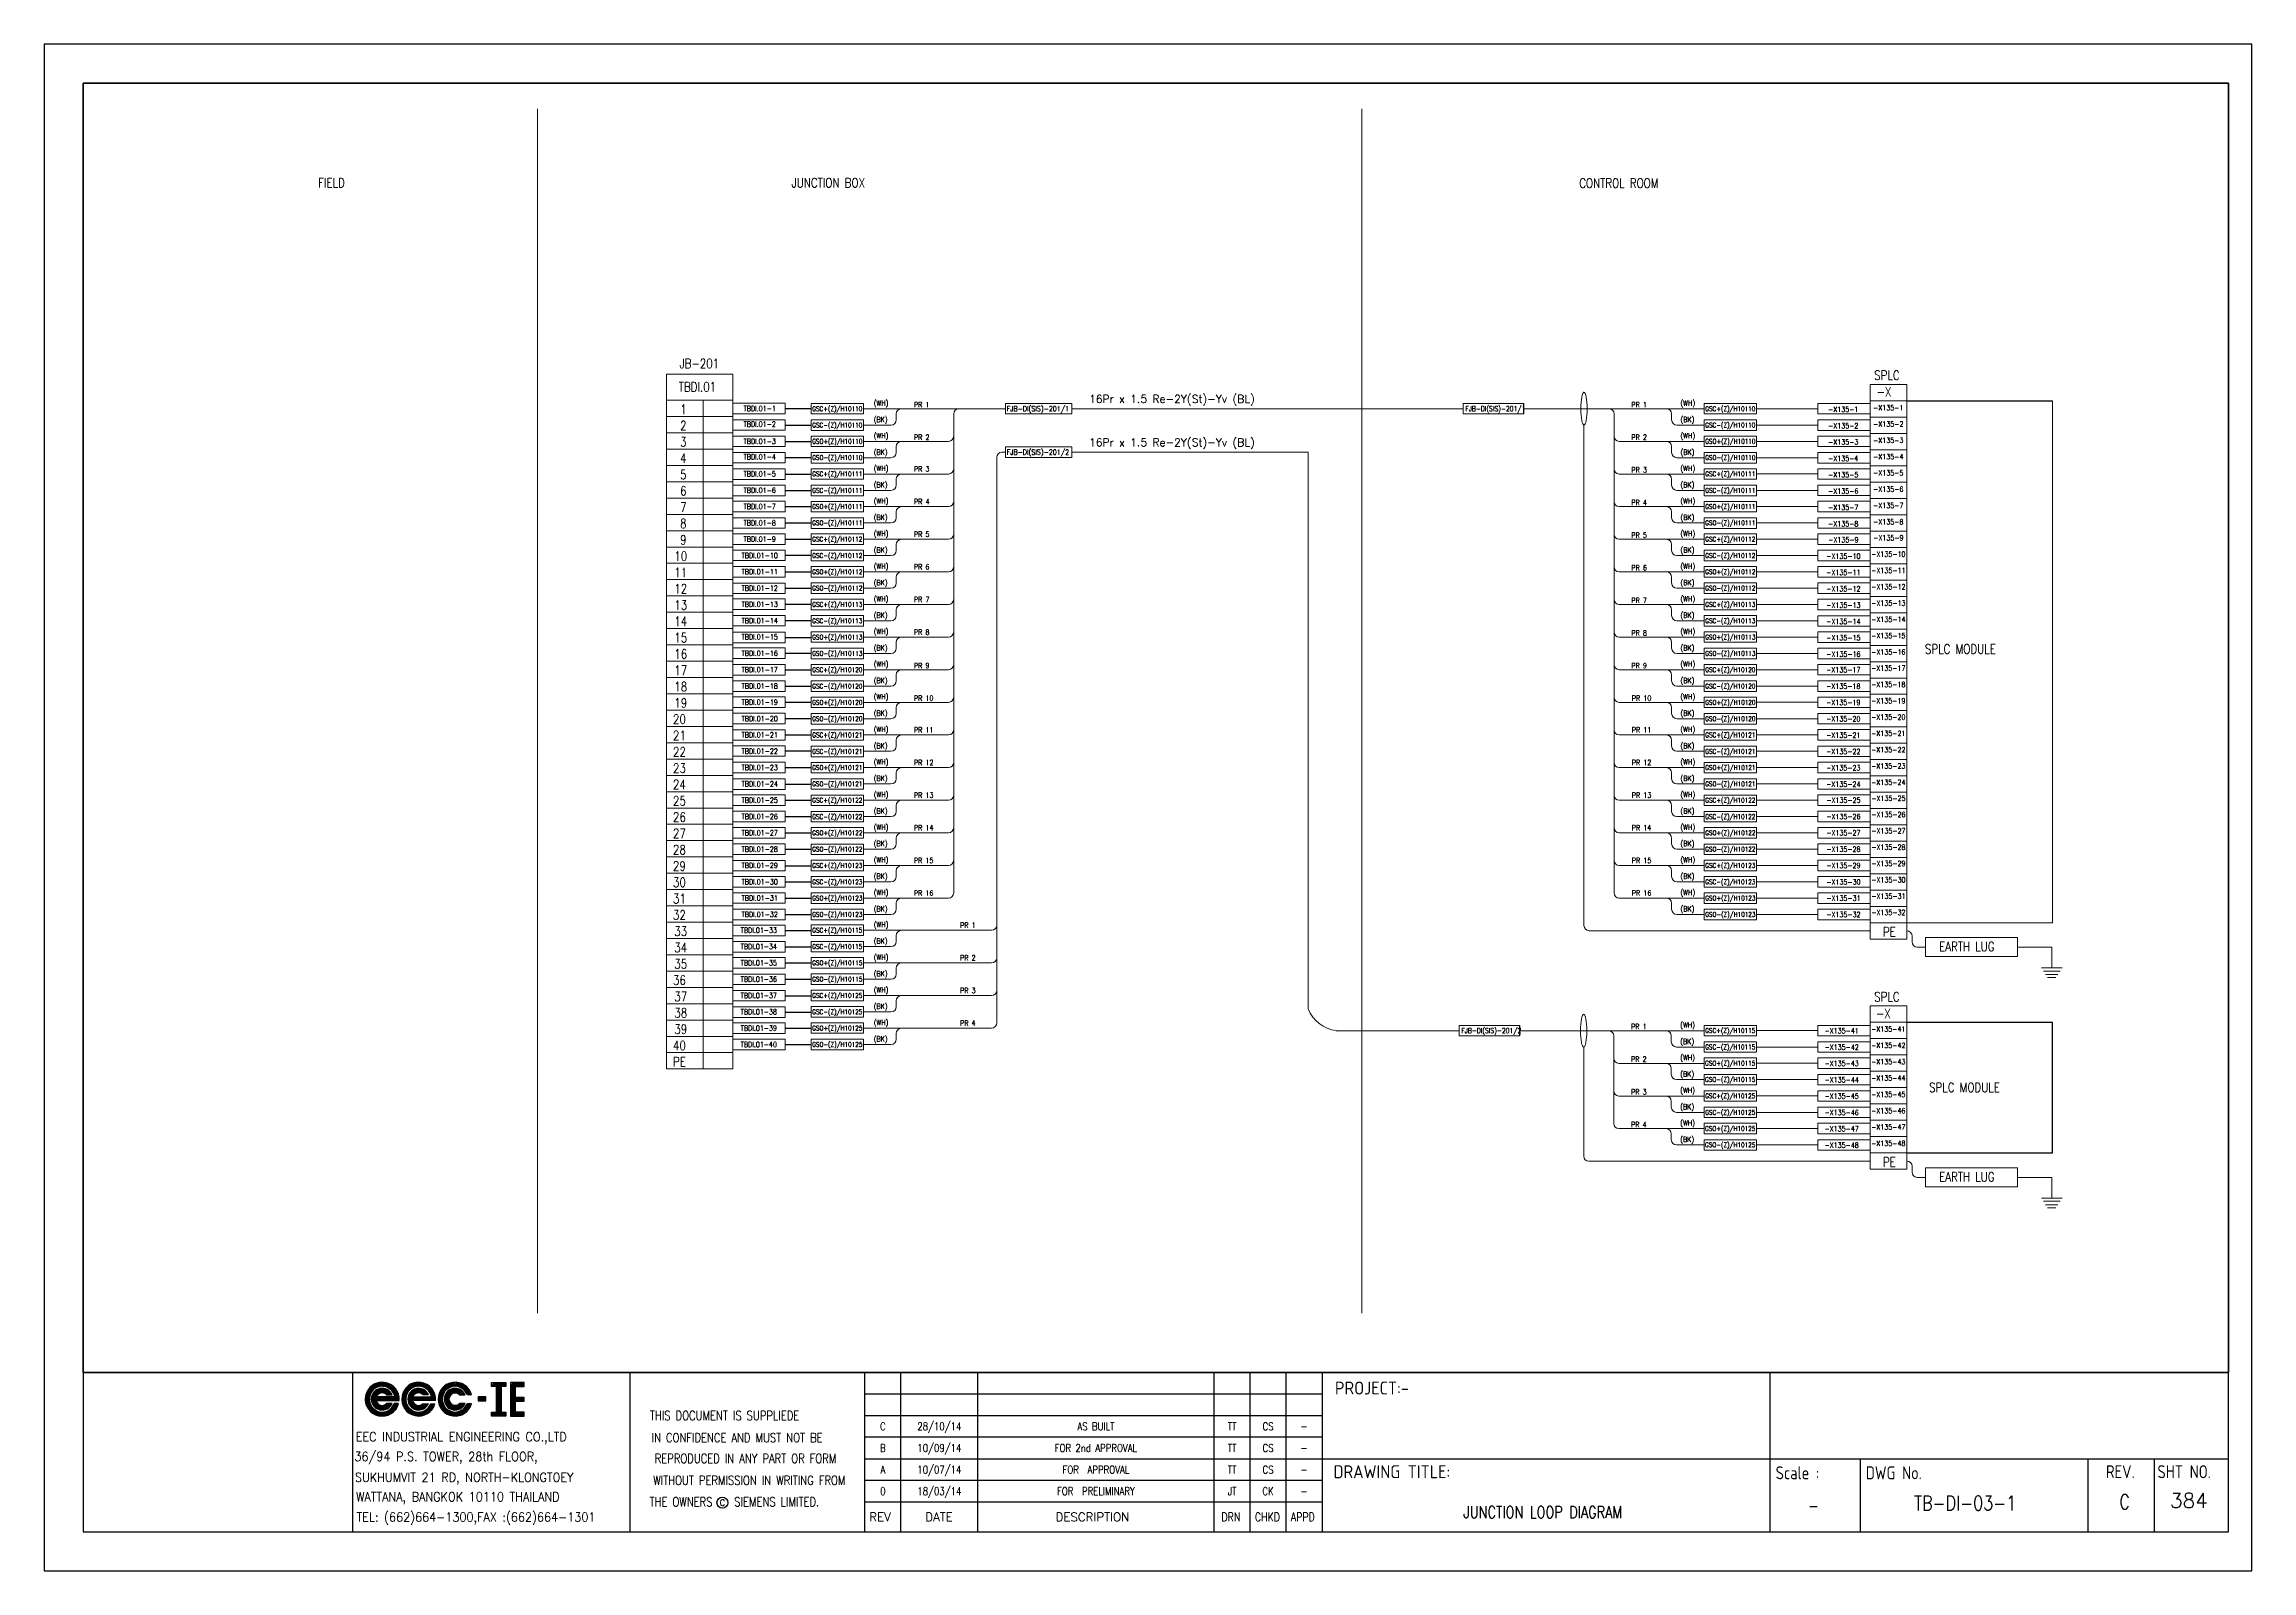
# Model space of a CAD drawing. Header units: millimetres. Extents: x -14942 to 24072, y -50285 to 2207.
# Drawn here: x 1066.4 to 1489.4, y -5296.9 to -5004.4 of the extents above; entities that cross this region are included whole.
import ezdxf
from ezdxf.enums import TextEntityAlignment as Align

# ---------------------------------------------------------------- set-up
doc = ezdxf.new("R2010")
doc.units = ezdxf.units.MM
doc.header["$MEASUREMENT"] = 0
doc.layers.get('0').update_dxf_attribs({"linetype": 'CONTINUOUS'})
for name, color, linetype in [('52049_PAPER A4$0$Frame_A1', 253, 'CONTINUOUS'), ('BEAM', 3, 'CONTINUOUS'), ('INSTRUMENT', 1, 'CONTINUOUS'), ('TEXT', 2, 'CONTINUOUS')]:
    doc.layers.add(name, color=color, linetype=linetype)
doc.styles.add('52049_PAPER A4$0$ISO Proportional', font='isocp.shx')
doc.styles.add('52049_PAPER A4$0$ROMANS', font='isocp.shx')
doc.styles.add('52049_PAPER A4$0$Romans-title', font='romans.shx')
doc.styles.add('ROMANS', font='romans')

# ---------------------------------------------------------------- blocks, each defined once
blk = doc.blocks.new('52049_PAPER A4$0$eec-ie')
at = {"layer": '52049_PAPER A4$0$Frame_A1', "color": 0, "lineweight": -3}
for p, q in [((0, 0), (0.87, 0.87)), ((0, -0.08), (0.3, 0.22)), ((0, -0.16), (0.26, 0.1)), ((0, -0.23), (0.24, 0)), ((0.01, 0.09), (0.78, 0.86)), ((0.04, 0.2), (0.68, 0.83)), ((0.09, 0.32), (0.55, 0.78)), ((0.26, 0.57), (0.3, 0.62)), ((0.34, -0.12), (1, 0.53)), ((0.35, -0.04), (0.92, 0.53)), ((0.35, -0.19), (1.07, 0.52)), ((0.36, 0.05), (0.82, 0.51)), ((0.37, -0.26), (0.66, 0.04)), ((0.39, -0.32), (0.74, 0.04)), ((0.4, 0.17), (0.7, 0.47)), ((0.41, -0.37), (0.82, 0.04)), ((1.69, 0.04), (0.64, 0.04)), ((0.65, 0.57), (0.96, 0.88)), ((0.68, -0.17), (0.9, 0.04)), ((0.76, -0.17), (0.98, 0.04)), ((0.77, 0.62), (1.03, 0.88)), ((0.84, -0.17), (1.05, 0.04)), ((0.87, 0.64), (1.1, 0.87)), ((0.87, 0.25), (1.13, 0.51)), ((0.92, -0.17), (1.13, 0.04)), ((0.95, 0.64), (1.17, 0.86)), ((0.96, 0.26), (1.19, 0.49)), ((1, -0.17), (1.21, 0.04)), ((1.03, 0.64), (1.23, 0.84)), ((1.03, 0.25), (1.24, 0.46)), ((1.07, -0.17), (1.29, 0.04)), ((1.09, 0.24), (1.29, 0.44)), ((1.1, 0.63), (1.29, 0.82)), ((1.15, 0.21), (1.34, 0.4)), ((1.15, -0.17), (1.37, 0.04)), ((1.16, 0.62), (1.35, 0.8)), ((1.19, 0.18), (1.38, 0.37)), ((1.22, 0.6), (1.4, 0.78)), ((1.22, 0.15), (1.54, 0.15)), ((1.23, -0.17), (1.44, 0.04)), ((1.25, 0.15), (1.42, 0.33)), ((1.28, 0.57), (1.45, 0.75)), ((1.31, -0.17), (1.52, 0.04)), ((1.32, 0.15), (1.46, 0.29)), ((1.33, 0.55), (1.5, 0.72)), ((1.38, 0.52), (1.54, 0.69)), ((1.39, -0.17), (1.6, 0.04)), ((1.4, 0.15), (1.49, 0.24)), ((1.42, 0.49), (1.59, 0.65)), ((1.46, 0.45), (1.63, 0.62)), ((1.46, -0.17), (1.68, 0.04)), ((1.48, 0.15), (1.52, 0.19)), ((1.5, 0.41), (1.67, 0.58)), ((1.54, 0.37), (1.71, 0.54)), ((1.54, -0.17), (1.9, 0.18)), ((1.57, 0.33), (1.74, 0.49)), ((1.6, 0.28), (1.77, 0.45)), ((1.62, -0.17), (1.91, 0.12)), ((1.63, 0.23), (1.8, 0.4)), ((1.65, 0.17), (1.83, 0.35)), ((1.67, 0.11), (1.86, 0.3)), ((1.69, 0.05), (1.88, 0.24)), ((1.7, -0.17), (1.93, 0.06)), ((2.09, -0.09), (2.37, 0.19)), ((2.1, -0.01), (2.51, 0.41)), ((2.1, -0.17), (2.34, 0.08)), ((2.11, 0.08), (2.88, 0.86)), ((2.13, 0.18), (2.78, 0.83)), ((2.18, 0.31), (2.65, 0.78)), ((2.31, 0.52), (2.45, 0.65)), ((2.44, -0.05), (3.02, 0.52)), ((2.44, -0.13), (3.1, 0.52)), ((2.45, -0.2), (2.78, 0.13)), ((2.46, 0.04), (2.93, 0.51)), ((2.46, -0.26), (2.76, 0.04)), ((2.48, -0.32), (2.84, 0.04)), ((2.49, 0.15), (2.81, 0.47)), ((2.56, 0.45), (2.97, 0.87)), ((2.72, -0.17), (2.92, 0.04)), ((2.73, 0.04), (3.79, 0.04)), ((2.77, 0.59), (3.06, 0.87)), ((2.79, -0.17), (3, 0.04)), ((2.84, 0.19), (3.17, 0.51)), ((2.87, -0.17), (3.08, 0.04)), ((2.89, 0.63), (3.13, 0.87)), ((2.95, -0.17), (3.15, 0.04)), ((2.98, 0.64), (3.2, 0.86)), ((2.98, 0.26), (3.23, 0.5)), ((3.03, -0.17), (3.23, 0.04)), ((3.06, 0.65), (3.27, 0.85)), ((3.07, 0.26), (3.29, 0.48)), ((3.11, -0.17), (3.31, 0.04)), ((3.14, 0.64), (3.33, 0.83)), ((3.14, 0.25), (3.34, 0.46)), ((3.18, -0.17), (3.39, 0.04)), ((3.2, 0.24), (3.39, 0.43)), ((3.21, 0.63), (3.39, 0.81)), ((3.25, 0.21), (3.44, 0.4)), ((3.26, -0.17), (3.47, 0.04)), ((3.27, 0.62), (3.44, 0.79)), ((3.29, 0.18), (3.48, 0.36)), ((3.62, 0.16), (3.31, 0.16)), ((3.33, 0.6), (3.5, 0.77)), ((3.34, -0.17), (3.54, 0.04)), ((3.36, 0.16), (3.52, 0.32)), ((3.38, 0.57), (3.55, 0.74)), ((3.42, -0.17), (3.62, 0.04)), ((3.43, 0.55), (3.59, 0.71)), ((3.43, 0.16), (3.55, 0.28)), ((3.48, 0.52), (3.64, 0.68)), ((3.5, -0.17), (3.7, 0.04)), ((3.51, 0.16), (3.58, 0.23)), ((3.52, 0.48), (3.68, 0.64)), ((3.57, 0.45), (3.72, 0.61)), ((3.57, -0.17), (3.78, 0.04)), ((3.59, 0.16), (3.61, 0.18)), ((3.6, 0.41), (3.76, 0.57)), ((3.64, 0.37), (3.8, 0.53)), ((3.65, -0.17), (3.99, 0.17)), ((3.67, 0.32), (3.83, 0.48)), ((3.7, 0.27), (3.87, 0.44)), ((3.73, 0.22), (3.9, 0.39)), ((3.73, -0.17), (4, 0.11)), ((3.75, 0.17), (3.92, 0.34)), ((3.77, 0.11), (3.95, 0.28)), ((3.79, 0.05), (3.97, 0.23)), ((3.81, -0.17), (4.02, 0.04)), ((4.18, -0.03), (4.57, 0.36)), ((4.18, -0.11), (4.47, 0.18)), ((4.18, -0.18), (4.43, 0.07)), ((4.19, 0.06), (5, 0.86)), ((4.21, 0.16), (4.9, 0.84)), ((4.25, 0.28), (4.78, 0.8)), ((4.34, 0.45), (4.61, 0.71)), ((4.53, -0.15), (5.2, 0.53)), ((4.53, -0.07), (5.13, 0.53)), ((4.54, 0.02), (5.04, 0.52)), ((4.54, -0.22), (4.86, 0.1)), ((4.57, 0.12), (4.93, 0.49)), ((4.69, 0.48), (5.08, 0.87)), ((4.69, 0.32), (4.73, 0.37)), ((4.88, 0.59), (5.16, 0.88)), ((4.96, 0.2), (5.27, 0.52)), ((4.99, 0.63), (5.24, 0.87)), ((5.08, 0.64), (5.31, 0.86)), ((5.09, 0.25), (5.33, 0.5)), ((5.16, 0.64), (5.37, 0.85)), ((5.17, 0.26), (5.39, 0.48)), ((5.24, 0.64), (5.43, 0.83)), ((5.24, 0.25), (5.44, 0.46)), ((5.3, 0.63), (5.49, 0.82)), ((5.3, 0.23), (5.49, 0.43)), ((5.35, 0.2), (5.54, 0.39)), ((5.37, 0.61), (5.55, 0.79)), ((5.39, 0.17), (5.58, 0.36)), ((5.4, 0.15), (5.72, 0.15)), ((5.42, 0.59), (5.6, 0.77)), ((5.46, 0.15), (5.62, 0.32)), ((5.48, 0.57), (5.65, 0.74)), ((5.53, 0.54), (5.7, 0.71)), ((5.53, 0.15), (5.65, 0.27)), ((5.58, 0.51), (5.74, 0.68)), ((5.61, 0.15), (5.68, 0.23)), ((5.62, 0.47), (5.79, 0.64)), ((5.66, 0.44), (5.83, 0.6)), ((5.69, 0.15), (5.71, 0.18)), ((5.7, 0.4), (5.87, 0.56)), ((5.73, 0.36), (5.9, 0.52)), ((5.77, 0.31), (5.94, 0.48)), ((5.8, 0.26), (5.97, 0.43)), ((5.82, 0.21), (6, 0.38)), ((5.85, 0.15), (6.02, 0.33)), ((6.09, 0.15), (5.85, 0.15)), ((5.92, 0.15), (6.05, 0.28)), ((6, 0.15), (6.07, 0.22)), ((6.08, 0.15), (6.09, 0.16)), ((6.9, 0.04), (6.46, 0.04)), ((6.46, 0.04), (6.46, -0.18)), ((6.46, -0.01), (6.51, 0.04)), ((6.46, -0.09), (6.59, 0.04)), ((6.46, -0.17), (6.66, 0.04)), ((6.52, -0.18), (6.74, 0.04)), ((6.6, -0.18), (6.82, 0.04)), ((6.68, -0.18), (6.9, 0.04)), ((6.9, -0.18), (6.9, 0.04)), ((7.23, 0.68), (7.41, 0.86)), ((7.27, 0.64), (7.49, 0.86)), ((7.35, 0.64), (7.57, 0.86)), ((7.43, 0.64), (7.65, 0.86)), ((7.5, 0.64), (7.72, 0.86)), ((7.51, 0.57), (7.8, 0.86)), ((7.51, 0.49), (7.88, 0.86)), ((7.51, 0.41), (7.96, 0.86)), ((7.51, 0.34), (7.78, 0.61)), ((7.51, 0.26), (7.78, 0.53)), ((7.51, 0.18), (7.78, 0.45)), ((7.51, 0.1), (7.78, 0.38)), ((7.51, 0.02), (7.78, 0.3)), ((7.51, -0.05), (7.78, 0.22)), ((7.51, -0.13), (7.78, 0.14)), ((7.51, -0.21), (7.78, 0.07)), ((7.82, 0.64), (8.04, 0.86)), ((7.89, 0.64), (8.06, 0.81)), ((7.97, 0.64), (8.06, 0.73)), ((8.05, 0.64), (8.06, 0.65)), ((8.33, 0.46), (8.74, 0.86)), ((8.33, 0.54), (8.66, 0.86)), ((8.33, 0.38), (8.82, 0.86)), ((8.33, 0.69), (8.5, 0.86)), ((8.33, 0.62), (8.58, 0.86)), ((8.33, 0.3), (8.61, 0.58)), ((8.33, 0.23), (8.61, 0.5)), ((8.33, 0.15), (8.61, 0.42)), ((8.33, 0.07), (8.61, 0.35)), ((8.33, -0.01), (8.61, 0.27)), ((8.33, -0.09), (8.61, 0.19)), ((8.33, -0.16), (8.61, 0.11)), ((8.33, -0.24), (8.61, 0.03)), ((8.33, -0.4), (8.74, 0.01)), ((8.33, -0.32), (8.66, 0.01)), ((8.33, -0.48), (8.82, 0.01)), ((8.67, 0.64), (8.89, 0.86)), ((8.68, -0.21), (8.9, 0.01)), ((8.75, 0.64), (8.97, 0.86)), ((8.75, -0.21), (8.97, 0.01)), ((8.83, 0.64), (9.05, 0.86)), ((8.83, -0.21), (9.05, 0.01)), ((8.91, 0.64), (9.11, 0.84)), ((8.99, 0.64), (9.11, 0.76)), ((9.06, 0.64), (9.11, 0.69)), ((0.02, -0.3), (0.23, -0.08)), ((0.03, -0.36), (0.23, -0.16)), ((0.05, -0.42), (0.24, -0.23)), ((0.07, -0.47), (0.26, -0.29)), ((0.1, -0.53), (0.27, -0.35)), ((0.12, -0.58), (0.3, -0.4)), ((0.15, -0.63), (0.32, -0.46)), ((0.19, -0.67), (0.35, -0.5)), ((0.22, -0.72), (0.39, -0.55)), ((0.26, -0.76), (0.42, -0.59)), ((0.3, -0.8), (0.46, -0.63)), ((0.34, -0.83), (0.5, -0.67)), ((0.38, -0.87), (0.55, -0.7)), ((0.42, -0.9), (0.59, -0.73)), ((0.44, -0.42), (0.64, -0.22)), ((0.47, -0.47), (0.66, -0.27)), ((0.47, -0.93), (0.65, -0.76)), ((0.5, -0.51), (0.69, -0.32)), ((0.52, -0.96), (0.7, -0.78)), ((0.54, -0.55), (0.73, -0.36)), ((0.58, -0.59), (0.78, -0.39)), ((0.58, -0.98), (0.76, -0.8)), ((0.62, -0.17), (1.94, -0.17)), ((0.63, -0.62), (0.83, -0.42)), ((0.63, -1.01), (0.82, -0.82)), ((0.68, -0.65), (0.89, -0.44)), ((0.69, -1.03), (0.89, -0.83)), ((0.73, -0.67), (0.96, -0.45)), ((0.75, -1.04), (0.96, -0.83)), ((0.79, -0.69), (1.04, -0.44)), ((0.82, -1.05), (1.04, -0.83)), ((0.85, -0.71), (1.19, -0.37)), ((0.89, -1.06), (1.14, -0.81)), ((0.92, -0.72), (1.29, -0.34)), ((0.96, -1.07), (1.25, -0.77)), ((1, -0.72), (1.37, -0.34)), ((1.04, -1.06), (1.76, -0.34)), ((1.09, -0.71), (1.45, -0.34)), ((1.13, -1.05), (1.84, -0.34)), ((1.2, -0.67), (1.53, -0.34)), ((1.54, -0.34), (1.22, -0.34)), ((1.23, -1.03), (1.9, -0.36)), ((1.35, -0.99), (1.86, -0.48)), ((1.53, -0.88), (1.76, -0.66)), ((1.65, -0.38), (1.68, -0.34)), ((1.91, -0.34), (1.66, -0.34)), ((1.78, -0.17), (1.94, -0.01)), ((1.85, -0.17), (1.94, -0.09)), ((1.93, -0.17), (1.94, -0.17)), ((2.1, -0.24), (2.32, -0.02)), ((2.11, -0.3), (2.32, -0.1)), ((2.13, -0.36), (2.32, -0.17)), ((2.15, -0.42), (2.33, -0.24)), ((2.17, -0.48), (2.35, -0.3)), ((2.2, -0.53), (2.37, -0.36)), ((2.22, -0.58), (2.39, -0.42)), ((2.25, -0.63), (2.42, -0.47)), ((2.29, -0.68), (2.45, -0.51)), ((2.32, -0.72), (2.48, -0.56)), ((2.36, -0.76), (2.52, -0.6)), ((2.4, -0.8), (2.56, -0.64)), ((2.44, -0.84), (2.6, -0.68)), ((2.48, -0.87), (2.64, -0.71)), ((2.51, -0.38), (2.71, -0.17)), ((2.53, -0.9), (2.69, -0.74)), ((2.54, -0.43), (2.73, -0.23)), ((2.57, -0.47), (2.76, -0.28)), ((2.58, -0.93), (2.74, -0.77)), ((2.6, -0.51), (2.79, -0.33)), ((2.63, -0.96), (2.8, -0.79)), ((2.64, -0.55), (2.83, -0.37)), ((2.68, -0.98), (2.86, -0.81)), ((2.69, -0.59), (2.87, -0.4)), ((4.02, -0.17), (2.71, -0.17)), ((2.73, -0.62), (2.93, -0.43)), ((2.74, -1.01), (2.92, -0.82)), ((2.78, -0.65), (2.99, -0.44)), ((2.8, -1.02), (2.99, -0.83)), ((2.84, -0.67), (3.06, -0.45)), ((2.86, -1.04), (3.06, -0.84)), ((2.9, -0.69), (3.14, -0.44)), ((2.92, -1.05), (3.14, -0.83)), ((2.96, -0.7), (3.32, -0.35)), ((2.99, -1.06), (3.24, -0.81)), ((3.03, -0.71), (3.39, -0.35)), ((3.07, -1.06), (3.36, -0.77)), ((3.11, -0.71), (3.47, -0.35)), ((3.15, -1.06), (3.86, -0.35)), ((3.2, -0.7), (3.55, -0.35)), ((3.24, -1.04), (3.94, -0.35)), ((3.31, -0.35), (3.62, -0.35)), ((3.32, -0.65), (3.62, -0.36)), ((3.35, -1.02), (3.98, -0.38)), ((3.48, -0.97), (3.93, -0.51)), ((3.74, -0.39), (3.78, -0.35)), ((3.76, -0.35), (3.99, -0.35)), ((3.89, -0.17), (4.02, -0.03)), ((3.96, -0.17), (4.03, -0.11)), ((4.19, -0.25), (4.42, -0.03)), ((4.21, -0.32), (4.41, -0.11)), ((4.22, -0.38), (4.42, -0.18)), ((4.24, -0.44), (4.43, -0.25)), ((4.26, -0.49), (4.45, -0.31)), ((4.29, -0.54), (4.47, -0.37)), ((4.32, -0.59), (4.49, -0.42)), ((4.35, -0.64), (4.52, -0.47)), ((4.38, -0.69), (4.55, -0.52)), ((4.42, -0.73), (4.58, -0.56)), ((4.45, -0.77), (4.62, -0.6)), ((4.49, -0.81), (4.66, -0.64)), ((4.53, -0.84), (4.7, -0.68)), ((4.56, -0.28), (4.8, -0.03)), ((4.58, -0.33), (4.8, -0.11)), ((4.58, -0.88), (4.75, -0.71)), ((4.6, -0.39), (4.81, -0.18)), ((4.62, -0.91), (4.8, -0.74)), ((4.63, -0.44), (4.83, -0.24)), ((4.66, -0.48), (4.86, -0.29)), ((4.67, -0.94), (4.85, -0.77)), ((4.7, -0.52), (4.89, -0.33)), ((4.72, -0.97), (4.9, -0.79)), ((4.74, -0.56), (4.93, -0.37)), ((4.78, -0.6), (4.98, -0.4)), ((4.78, -0.99), (4.96, -0.81)), ((4.83, -0.63), (5.03, -0.43)), ((4.83, -1.01), (5.03, -0.82)), ((4.88, -0.66), (5.09, -0.44)), ((4.89, -1.03), (5.1, -0.83)), ((4.93, -0.68), (5.17, -0.45)), ((4.96, -1.05), (5.17, -0.83)), ((4.99, -0.7), (5.26, -0.43)), ((5.02, -1.06), (5.26, -0.82)), ((5.06, -0.71), (5.43, -0.34)), ((5.09, -1.06), (5.36, -0.8)), ((5.13, -0.72), (5.5, -0.34)), ((5.17, -1.07), (5.49, -0.75)), ((5.21, -0.71), (5.58, -0.34)), ((5.25, -1.06), (5.97, -0.34)), ((5.3, -0.7), (5.66, -0.34)), ((5.35, -1.05), (6.05, -0.34)), ((5.72, -0.34), (5.4, -0.34)), ((5.43, -0.65), (5.71, -0.37)), ((5.45, -1.02), (6.07, -0.4)), ((5.58, -0.96), (6.02, -0.53)), ((5.81, -0.43), (5.89, -0.34)), ((5.85, -0.34), (6.09, -0.34)), ((6.46, -0.18), (6.9, -0.18)), ((6.75, -0.18), (6.9, -0.04)), ((6.83, -0.18), (6.9, -0.12)), ((7.23, -0.95), (7.34, -0.84)), ((7.23, -0.88), (7.26, -0.84)), ((7.23, -1.03), (7.42, -0.84)), ((7.28, -1.07), (7.5, -0.84)), ((7.35, -1.07), (7.78, -0.64)), ((7.43, -1.07), (7.78, -0.71)), ((7.51, -0.29), (7.78, -0.01)), ((7.51, -0.37), (7.78, -0.09)), ((7.51, -0.44), (7.78, -0.17)), ((7.51, -0.52), (7.78, -0.25)), ((7.51, -0.6), (7.78, -0.32)), ((7.51, -0.68), (7.78, -0.4)), ((7.51, -0.76), (7.78, -0.48)), ((7.51, -0.83), (7.78, -0.56)), ((7.51, -1.07), (7.78, -0.79)), ((7.59, -1.07), (7.81, -0.84)), ((7.67, -1.07), (7.89, -0.84)), ((7.74, -1.07), (7.96, -0.84)), ((7.82, -1.07), (8.04, -0.84)), ((7.9, -1.07), (8.06, -0.91)), ((7.98, -1.07), (8.06, -0.98)), ((8.06, -1.07), (8.06, -1.06)), ((8.33, -0.55), (8.61, -0.28)), ((8.33, -0.63), (8.61, -0.36)), ((8.33, -0.71), (8.61, -0.43)), ((8.33, -0.79), (8.61, -0.51)), ((8.33, -0.86), (8.61, -0.59)), ((8.33, -0.94), (8.61, -0.67)), ((8.33, -1.02), (8.61, -0.75)), ((8.37, -1.07), (8.61, -0.82)), ((8.45, -1.07), (8.67, -0.84)), ((8.52, -1.07), (8.74, -0.84)), ((8.6, -1.07), (8.82, -0.84)), ((8.68, -1.07), (8.9, -0.84)), ((8.76, -1.07), (8.98, -0.84)), ((8.84, -1.07), (9.06, -0.84)), ((8.91, -0.21), (9.11, -0.02)), ((8.91, -1.07), (9.11, -0.87)), ((8.99, -0.21), (9.11, -0.09)), ((8.99, -1.07), (9.11, -0.95)), ((9.07, -0.21), (9.11, -0.17)), ((9.07, -1.07), (9.11, -1.03))]:
    blk.add_line(p, q, dxfattribs=at)
for points in [[(7.23, 0.86), (8.06, 0.86), (8.06, 0.64), (7.78, 0.64), (7.78, -0.84), (8.06, -0.84), (8.06, -1.07), (7.23, -1.07), (7.23, -0.84), (7.51, -0.84), (7.51, 0.64), (7.23, 0.64)], [(8.61, 0.01), (8.61, 0.64), (9.11, 0.64), (9.11, 0.86), (8.33, 0.86), (8.33, -1.07), (9.11, -1.07), (9.11, -0.84), (8.61, -0.84), (8.61, -0.21), (9.11, -0.21), (9.11, 0.01)]]:
    blk.add_lwpolyline(points, close=True, dxfattribs=at)
for centre, radius, start, end in [((0.97, -0.09), 0.972, 355.3439, 345.1466), ((0.97, -0.09), 0.737, 10.5243, 340.256), ((0.97, -0.09), 0.623, 23.5697, 336.4303), ((0.97, -0.09), 0.354, 44.7876, 157.6107), ((3.06, -0.09), 0.967, 355.6074, 344.7747), ((3.06, -0.09), 0.742, 10.0766, 339.9937), ((3.06, -0.09), 0.618, 24.2545, 335.7455), ((3.06, -0.09), 0.358, 45.1096, 158.7579), ((5.15, -0.09), 0.972, 14.8534, 345.1466), ((5.15, -0.09), 0.737, 19.744, 340.256), ((5.15, -0.09), 0.623, 23.5697, 336.4303), ((5.15, -0.09), 0.354, 44.7876, 315.2124), ((0.97, -0.09), 0.354, 192.8901, 315.2124), ((3.06, -0.09), 0.358, 191.9242, 314.8904)]:
    blk.add_arc(centre, radius, start, end, dxfattribs=at)
blk = doc.blocks.new('52049_PAPER A4$0$eec logo')
at = {"color": 7, "xscale": 2.786697286423482, "yscale": 2.786697286423482, "zscale": 2.786697286423482}
blk.add_blockref('52049_PAPER A4$0$eec-ie', (50.01, 25.95), dxfattribs=at)
blk = doc.blocks.new('FJB')
at = {"color": 3}
for p, q in [((-415.5, 38.01), (-4.5, 38.01)), ((-363.94, 38.01), (-363.94, 7.5)), ((-310.77, 38.01), (-310.77, 7.5)), ((-265.75, 7.5), (-265.75, 38.01)), ((-258.85, 7.5), (-258.85, 38.01)), ((-244.11, 7.5), (-244.11, 38.01)), ((-198.84, 7.5), (-198.84, 38.01)), ((-191.95, 7.5), (-191.95, 38.01)), ((-185.05, 7.5), (-185.05, 38.01)), ((-178.16, 38.01), (-178.16, 7.5)), ((-92.38, 38.01), (-92.38, 7.5)), ((-178.16, 21.46), (-4.5, 21.46)), ((-75.06, 21.46), (-75.06, 7.5)), ((-31.4, 21.46), (-31.4, 7.5)), ((-18.75, 21.46), (-18.75, 7.5)), ((-265.75, 13.19), (-178.16, 13.19))]:
    blk.add_line(p, q, dxfattribs=at)
at = {"color": 1}
for p, q in [((-178.16, 33.87), (-265.75, 33.87)), ((-265.75, 29.74), (-178.16, 29.74)), ((-178.16, 25.6), (-265.75, 25.6)), ((-265.75, 21.46), (-178.16, 21.46)), ((-178.16, 17.33), (-265.75, 17.33))]:
    blk.add_line(p, q, dxfattribs=at)
at = {"color": 7}
for p, q in [((-4.5, 38.01), (-96.38, 38.01)), ((-92.38, 38.01), (-92.38, 19.85))]:
    blk.add_line(p, q, dxfattribs=at)
blk.add_lwpolyline([(0, 0), (0, 292.5), (-423, 292.5), (-423, 0)], close=True, dxfattribs=at)
blk.add_lwpolyline([(-415.5, 285), (-4.5, 285), (-4.5, 38.01), (-415.5, 38.01)], close=True)
at = {"color": 3}
blk.add_lwpolyline([(-4.5, 7.5), (-4.5, 285), (-415.5, 285), (-415.5, 7.5)], close=True, dxfattribs=at)
at = {"color": 2}
blk.add_circle((-293.05, 13.05), 1.05, dxfattribs=at)
at = {"color": 3, "xscale": 1.200000000000001, "yscale": 1.200000000000001, "zscale": 1.200000000000001}
blk.add_blockref('52049_PAPER A4$0$eec logo', (-421.49, 2.05), dxfattribs=at)
at = {"color": 2, "style": '52049_PAPER A4$0$ISO Proportional'}
for s, height, p in [('PROJECT:-', 2.482, (-168.61, 35.02)), ('DRAWING TITLE:', 2.4821, (-164.78, 18.99))]:
    blk.add_text(s, height=height, dxfattribs=at).set_placement(p, align=Align.MIDDLE_CENTER)
at = {"color": 2, "style": '52049_PAPER A4$0$Romans-title', "width": 0.8}
for s, p in [('THIS DOCUMENT IS SUPPLIEDE', (-292.63, 29.75)), ('IN CONFIDENCE AND MUST NOT BE', (-290.24, 25.51)), (' REPRODUCED IN ANY PART OR FORM', (-289.1, 21.53)), (' WITHOUT PERMISSION IN WRITING FROM ', (-287.9, 17.35)), ('THE OWNERS   SIEMENS LIMITED. ', (-290.28, 13.22))]:
    blk.add_text(s, height=1.75, dxfattribs=at).set_placement(p, align=Align.MIDDLE)
at = {"color": 2, "style": '52049_PAPER A4$0$Romans-title'}
for s, height, width, p in [('EEC INDUSTRIAL ENGINEERING CO.,LTD', 1.75, 0.9, (-363.31, 24.81)), ('36/94 P.S. TOWER, 28th FLOOR,', 1.75, 0.9, (-363.55, 21.03, -1.75)), ('SUKHUMVIT 21 RD, NORTH-KLONGTOEY', 1.75, 0.9, (-363.45, 17.05, -1.75)), ('WATTANA, BANGKOK 10110 THAILAND ', 1.75, 0.9, (-363.25, 13.31, -1.75)), ('TEL: (662)664-1300,FAX :(662)664-1301', 1.75, 0.9, (-363.14, 9.42, -1.75)), ('DRN', 1.655, 0.8, (-197.44, 9.49)), ('CHKD', 1.655, 0.8, (-191.03, 9.49)), ('APPD', 1.655, 0.8, (-184.14, 9.49))]:
    blk.add_text(s, height=height, dxfattribs=dict(at, width=width)).set_placement(p)
at = {"color": 2}
for s, height, style, width, p in [('C', 1.5, '52049_PAPER A4$0$Romans-title', 0.8, (-262.3, 27.67)), ('28/10/14', 1.5, '52049_PAPER A4$0$Romans-title', 0.8, (-251.48, 27.67)), ('AS BUILT', 1.5, '52049_PAPER A4$0$Romans-title', 0.8, (-221.48, 27.67)), ('TT', 1.5, '52049_PAPER A4$0$Romans-title', 0.8, (-195.39, 27.67)), ('CS', 1.5, '52049_PAPER A4$0$Romans-title', 0.8, (-188.5, 27.67)), ('-', 1.5, '52049_PAPER A4$0$Romans-title', 0.8, (-181.6, 27.67)), ('B', 1.5, '52049_PAPER A4$0$Romans-title', 0.8, (-262.3, 23.53)), ('10/09/14', 1.5, '52049_PAPER A4$0$Romans-title', 0.8, (-251.48, 23.53)), ('FOR 2nd APPROVAL', 1.5, '52049_PAPER A4$0$Romans-title', 0.8, (-221.48, 23.53)), ('TT', 1.5, '52049_PAPER A4$0$Romans-title', 0.8, (-195.39, 23.53)), ('CS', 1.5, '52049_PAPER A4$0$Romans-title', 0.8, (-188.5, 23.53)), ('-', 1.5, '52049_PAPER A4$0$Romans-title', 0.8, (-181.6, 23.53)), ('A', 1.5, '52049_PAPER A4$0$Romans-title', 0.8, (-262.3, 19.39)), ('10/07/14', 1.5, '52049_PAPER A4$0$Romans-title', 0.8, (-251.48, 19.39)), ('FOR  APPROVAL', 1.5, '52049_PAPER A4$0$Romans-title', 0.8, (-221.48, 19.39)), ('TT', 1.5, '52049_PAPER A4$0$Romans-title', 0.8, (-195.39, 19.39)), ('CS', 1.5, '52049_PAPER A4$0$Romans-title', 0.8, (-188.5, 19.39)), ('-', 1.5, '52049_PAPER A4$0$Romans-title', 0.8, (-181.6, 19.39)), ('Scale :', 2.482, '52049_PAPER A4$0$ROMANS', 0.9, (-87.06, 18.78)), ('DWG No.', 2.482, '52049_PAPER A4$0$ROMANS', 0.9, (-68.61, 18.78)), ('REV.', 2.482, '52049_PAPER A4$0$ROMANS', 0.9, (-25.21, 18.99)), ('SHT NO.', 2.482, '52049_PAPER A4$0$ROMANS', 0.9, (-12.98, 18.99)), ('0', 1.5, '52049_PAPER A4$0$Romans-title', 0.8, (-262.3, 15.26)), ('18/03/14', 1.5, '52049_PAPER A4$0$Romans-title', 0.8, (-251.48, 15.26)), ('FOR  PRELIMINARY', 1.5, '52049_PAPER A4$0$Romans-title', 0.8, (-221.48, 15.26)), ('JT', 1.5, '52049_PAPER A4$0$Romans-title', 0.8, (-195.39, 15.26)), ('CK', 1.5, '52049_PAPER A4$0$Romans-title', 0.8, (-188.5, 15.26)), ('-', 1.5, '52049_PAPER A4$0$Romans-title', 0.8, (-181.6, 15.26)), ('C', 2.8, '52049_PAPER A4$0$Romans-title', 0.8, (-24.36, 13.21)), ('-', 2.25, '52049_PAPER A4$0$Romans-title', 0.8, (-84, 12.48))]:
    blk.add_text(s, height=height, dxfattribs=dict(at, style=style, width=width)).set_placement(p, align=Align.MIDDLE_CENTER)
at = {"color": 2, "style": '52049_PAPER A4$0$Romans-title'}
blk.add_text('C', height=1.19, dxfattribs=at).set_placement((-293.05, 13.05), align=Align.MIDDLE)
for s, height, p in [('REV', 1.655, (-264.9, 9.49)), ('DATE', 1.655, (-254.17, 9.49)), ('DESCRIPTION', 1.6548, (-229.2, 9.49))]:
    blk.add_text(s, height=height, dxfattribs=at).set_placement(p)
at = {"layer": 'TEXT', "style": 'ROMANS', "width": 0.8}
blk.add_text('JUNCTION LOOP DIAGRAM ', height=2.25, dxfattribs=at).set_placement((-135.27, 11.24), align=Align.MIDDLE_CENTER)

msp = doc.modelspace()

# ---------------------------------------------------------------- linework, layer by layer
at = {"layer": 'BEAM', "color": 7, "lineweight": 13, "ltscale": 0.3}
for p, q in [((1160.92, -5247.49), (1160.92, -5016.74)), ((1318.82, -5247.49), (1318.82, -5016.74))]:
    msp.add_line(p, q, dxfattribs=at)
at = {"layer": 'INSTRUMENT', "color": 7, "lineweight": 13}
for p, q in [((1185.61, -5069.47), (1185.61, -5200.72)), ((1198.31, -5069.47), (1198.31, -5200.72)), ((1416.26, -5069.57), (1423.28, -5069.57)), ((1416.26, -5072.69), (1416.26, -5069.57)), ((1423.28, -5072.69), (1423.28, -5069.57)), ((1185.61, -5072.59), (1198.31, -5072.59)), ((1198.31, -5075.72), (1185.61, -5075.72)), ((1192.63, -5072.59), (1192.63, -5200.72)), ((1223.36, -5074.23), (1235.98, -5074.23)), ((1229.63, -5076.36), (1229.63, -5075.23)), ((1235.98, -5074.23), (1250.6, -5074.23)), ((1240.65, -5075.23), (1240.65, -5116.98)), ((1263.31, -5074.22), (1338.25, -5074.22)), ((1384.47, -5074.23), (1349.89, -5074.23)), ((1367.18, -5075.23), (1367.18, -5125.23)), ((1384.47, -5074.23), (1371.85, -5074.23)), ((1378.2, -5076.36), (1378.2, -5075.23)), ((1406.23, -5074.22), (1394.47, -5074.22)), ((1416.26, -5072.69), (1423.28, -5072.69)), ((1416.26, -5072.69), (1416.26, -5122.69)), ((1423.28, -5072.69), (1416.26, -5072.69)), ((1423.28, -5075.82), (1416.26, -5075.82)), ((1185.61, -5078.84), (1198.31, -5078.84)), ((1198.31, -5078.84), (1185.61, -5078.84)), ((1223.36, -5077.36), (1228.63, -5077.36)), ((1361.41, -5077.39), (1361.41, -5173.23)), ((1384.47, -5077.36), (1379.2, -5077.36)), ((1406.23, -5077.36), (1394.47, -5077.36)), ((1416.26, -5078.94), (1423.28, -5078.94)), ((1423.28, -5078.94), (1416.26, -5078.94)), ((1198.31, -5081.97), (1185.61, -5081.97)), ((1223.36, -5080.48), (1239.65, -5080.48)), ((1223.36, -5083.61), (1228.63, -5083.61)), ((1229.63, -5082.61), (1229.63, -5081.48)), ((1248.9, -5129.4), (1248.9, -5083.56)), ((1249.9, -5082.56), (1250.6, -5082.56)), ((1263.31, -5082.56), (1308.58, -5082.56)), ((1308.58, -5189.22), (1308.58, -5082.56)), ((1384.47, -5080.48), (1368.18, -5080.48)), ((1378.2, -5082.61), (1378.2, -5081.48)), ((1384.47, -5083.61), (1379.2, -5083.61)), ((1406.23, -5080.47), (1394.47, -5080.47)), ((1406.23, -5083.61), (1394.47, -5083.61)), ((1423.28, -5082.07), (1416.26, -5082.07)), ((1185.61, -5085.09), (1198.31, -5085.09)), ((1198.31, -5085.09), (1185.61, -5085.09)), ((1198.31, -5088.22), (1185.61, -5088.22)), ((1223.36, -5086.73), (1239.65, -5086.73)), ((1229.63, -5088.86), (1229.63, -5087.73)), ((1384.47, -5086.73), (1368.18, -5086.73)), ((1378.2, -5088.86), (1378.2, -5087.73)), ((1406.23, -5086.72), (1394.47, -5086.72)), ((1416.26, -5085.19), (1423.28, -5085.19)), ((1423.28, -5085.19), (1416.26, -5085.19)), ((1423.28, -5088.32), (1416.26, -5088.32)), ((1198.31, -5091.34), (1185.61, -5091.34)), ((1185.61, -5091.34), (1198.31, -5091.34)), ((1223.36, -5089.86), (1228.63, -5089.86)), ((1384.47, -5089.86), (1379.2, -5089.86)), ((1406.23, -5089.86), (1394.47, -5089.86)), ((1423.28, -5091.44), (1416.26, -5091.44)), ((1416.26, -5091.44), (1423.28, -5091.44)), ((1198.31, -5094.47), (1185.61, -5094.47)), ((1223.36, -5092.98), (1239.65, -5092.98)), ((1223.36, -5096.11), (1228.63, -5096.11)), ((1229.63, -5095.11), (1229.63, -5093.98)), ((1384.47, -5092.98), (1368.18, -5092.98)), ((1378.2, -5095.11), (1378.2, -5093.98)), ((1384.47, -5096.11), (1379.2, -5096.11)), ((1406.23, -5092.97), (1394.47, -5092.97)), ((1406.23, -5096.11), (1394.47, -5096.11)), ((1423.28, -5094.57), (1416.26, -5094.57)), ((1185.61, -5097.59), (1198.31, -5097.59)), ((1198.31, -5097.59), (1185.61, -5097.59)), ((1198.31, -5100.72), (1185.61, -5100.72)), ((1223.36, -5099.23), (1239.65, -5099.23)), ((1229.63, -5101.36), (1229.63, -5100.23)), ((1384.47, -5099.23), (1368.18, -5099.23)), ((1378.2, -5101.36), (1378.2, -5100.23)), ((1406.23, -5099.22), (1394.47, -5099.22)), ((1416.26, -5097.69), (1423.28, -5097.69)), ((1423.28, -5097.69), (1416.26, -5097.69)), ((1423.28, -5100.82), (1416.26, -5100.82)), ((1198.31, -5103.84), (1185.61, -5103.84)), ((1185.61, -5103.84), (1198.31, -5103.84)), ((1223.36, -5102.36), (1228.63, -5102.36)), ((1223.36, -5105.48), (1239.65, -5105.48)), ((1384.47, -5105.48), (1368.18, -5105.48)), ((1384.47, -5102.36), (1379.2, -5102.36)), ((1406.23, -5102.36), (1394.47, -5102.36)), ((1406.23, -5105.47), (1394.47, -5105.47)), ((1423.28, -5103.94), (1416.26, -5103.94)), ((1416.26, -5103.94), (1423.28, -5103.94)), ((1198.31, -5106.97), (1185.61, -5106.97)), ((1223.36, -5108.61), (1228.63, -5108.61)), ((1229.63, -5107.61), (1229.63, -5106.48)), ((1378.2, -5107.61), (1378.2, -5106.48)), ((1384.47, -5108.61), (1379.2, -5108.61)), ((1406.23, -5108.61), (1394.47, -5108.61)), ((1423.28, -5107.07), (1416.26, -5107.07)), ((1198.31, -5110.09), (1185.61, -5110.09)), ((1185.61, -5110.09), (1198.31, -5110.09)), ((1198.31, -5113.22), (1185.61, -5113.22)), ((1223.36, -5111.73), (1239.65, -5111.73)), ((1229.63, -5113.86), (1229.63, -5112.73)), ((1384.47, -5111.73), (1368.18, -5111.73)), ((1378.2, -5113.86), (1378.2, -5112.73)), ((1406.23, -5111.73), (1394.47, -5111.73)), ((1423.28, -5110.19), (1416.26, -5110.19)), ((1416.26, -5110.19), (1423.28, -5110.19)), ((1423.28, -5113.32), (1416.26, -5113.32)), ((1185.61, -5116.34), (1198.31, -5116.34)), ((1198.31, -5116.34), (1185.61, -5116.34)), ((1223.36, -5114.86), (1228.63, -5114.86)), ((1223.36, -5117.98), (1239.65, -5117.98)), ((1240.65, -5116.98), (1240.65, -5166.98)), ((1384.47, -5117.98), (1368.18, -5117.98)), ((1384.47, -5114.86), (1379.2, -5114.86)), ((1406.23, -5114.88), (1394.47, -5114.88)), ((1406.23, -5117.98), (1394.47, -5117.98)), ((1416.26, -5116.44), (1423.28, -5116.44)), ((1423.28, -5116.44), (1416.26, -5116.44)), ((1185.61, -5119.47), (1198.31, -5119.47)), ((1198.31, -5119.47), (1185.61, -5119.47)), ((1223.36, -5121.11), (1228.63, -5121.11)), ((1229.63, -5120.11), (1229.63, -5118.98)), ((1378.2, -5120.11), (1378.2, -5118.98)), ((1384.47, -5121.11), (1379.2, -5121.11)), ((1406.23, -5121.13), (1394.47, -5121.13)), ((1416.26, -5119.57), (1423.28, -5119.57)), ((1423.28, -5119.57), (1416.26, -5119.57)), ((1416.26, -5122.69), (1416.26, -5119.57)), ((1185.61, -5122.59), (1198.31, -5122.59)), ((1198.31, -5122.59), (1185.61, -5122.59)), ((1198.31, -5125.72), (1185.61, -5125.72)), ((1223.36, -5124.23), (1235.98, -5124.23)), ((1223.36, -5124.23), (1239.65, -5124.23)), ((1229.63, -5126.36), (1229.63, -5125.23)), ((1367.18, -5125.23), (1367.18, -5166.98)), ((1384.47, -5124.23), (1368.18, -5124.23)), ((1378.2, -5126.36), (1378.2, -5125.23)), ((1406.23, -5124.22), (1394.47, -5124.22)), ((1416.26, -5122.69), (1423.28, -5122.69)), ((1416.26, -5122.69), (1416.26, -5172.69)), ((1423.28, -5125.82), (1416.26, -5125.82)), ((1185.61, -5128.84), (1198.31, -5128.84)), ((1198.31, -5128.84), (1185.61, -5128.84)), ((1223.36, -5127.36), (1228.63, -5127.36)), ((1223.36, -5130.48), (1239.65, -5130.48)), ((1248.9, -5191.9), (1248.9, -5129.4)), ((1384.47, -5130.48), (1368.18, -5130.48)), ((1384.47, -5127.36), (1379.2, -5127.36)), ((1406.23, -5127.36), (1394.47, -5127.36)), ((1406.23, -5130.47), (1394.47, -5130.47)), ((1416.26, -5128.94), (1423.28, -5128.94)), ((1423.28, -5128.94), (1416.26, -5128.94)), ((1198.31, -5131.97), (1185.61, -5131.97)), ((1185.61, -5135.09), (1198.31, -5135.09)), ((1198.31, -5135.09), (1185.61, -5135.09)), ((1223.36, -5133.61), (1228.63, -5133.61)), ((1229.63, -5132.61), (1229.63, -5131.48)), ((1378.2, -5132.61), (1378.2, -5131.48)), ((1384.47, -5133.61), (1379.2, -5133.61)), ((1406.23, -5133.61), (1394.47, -5133.61)), ((1423.28, -5132.07), (1416.26, -5132.07)), ((1416.26, -5135.19), (1423.28, -5135.19)), ((1423.28, -5135.19), (1416.26, -5135.19)), ((1198.31, -5138.22), (1185.61, -5138.22)), ((1223.36, -5136.73), (1239.65, -5136.73)), ((1229.63, -5138.86), (1229.63, -5137.73)), ((1384.47, -5136.73), (1368.18, -5136.73)), ((1378.2, -5138.86), (1378.2, -5137.73)), ((1406.23, -5136.72), (1394.47, -5136.72)), ((1423.28, -5138.32), (1416.26, -5138.32)), ((1198.31, -5141.34), (1185.61, -5141.34)), ((1185.61, -5141.34), (1198.31, -5141.34)), ((1223.36, -5139.86), (1228.63, -5139.86)), ((1223.36, -5142.98), (1239.65, -5142.98)), ((1384.47, -5142.98), (1368.18, -5142.98)), ((1384.47, -5139.86), (1379.2, -5139.86)), ((1406.23, -5139.86), (1394.47, -5139.86)), ((1406.23, -5142.97), (1394.47, -5142.97)), ((1423.28, -5141.44), (1416.26, -5141.44)), ((1416.26, -5141.44), (1423.28, -5141.44)), ((1198.31, -5144.47), (1185.61, -5144.47)), ((1185.61, -5147.59), (1198.31, -5147.59)), ((1198.31, -5147.59), (1185.61, -5147.59)), ((1223.36, -5146.11), (1228.63, -5146.11)), ((1229.63, -5145.11), (1229.63, -5143.98)), ((1378.2, -5145.11), (1378.2, -5143.98)), ((1384.47, -5146.11), (1379.2, -5146.11)), ((1406.23, -5146.11), (1394.47, -5146.11)), ((1423.28, -5144.57), (1416.26, -5144.57)), ((1416.26, -5147.69), (1423.28, -5147.69)), ((1423.28, -5147.69), (1416.26, -5147.69)), ((1198.31, -5150.72), (1185.61, -5150.72)), ((1223.36, -5149.23), (1239.65, -5149.23)), ((1229.63, -5151.36), (1229.63, -5150.23)), ((1384.47, -5149.23), (1368.18, -5149.23)), ((1378.2, -5151.36), (1378.2, -5150.23)), ((1406.23, -5149.22), (1394.47, -5149.22)), ((1423.28, -5150.82), (1416.26, -5150.82)), ((1198.31, -5153.84), (1185.61, -5153.84)), ((1185.61, -5153.84), (1198.31, -5153.84)), ((1223.36, -5152.36), (1228.63, -5152.36)), ((1223.36, -5155.48), (1239.65, -5155.48)), ((1384.47, -5155.48), (1368.18, -5155.48)), ((1384.47, -5152.36), (1379.2, -5152.36)), ((1406.23, -5152.36), (1394.47, -5152.36)), ((1406.23, -5155.47), (1394.47, -5155.47)), ((1423.28, -5153.94), (1416.26, -5153.94)), ((1416.26, -5153.94), (1423.28, -5153.94)), ((1198.31, -5156.97), (1185.61, -5156.97)), ((1198.31, -5160.09), (1185.61, -5160.09)), ((1185.61, -5160.09), (1198.31, -5160.09)), ((1223.36, -5158.61), (1228.63, -5158.61)), ((1229.63, -5157.61), (1229.63, -5156.48)), ((1378.2, -5157.61), (1378.2, -5156.48)), ((1384.47, -5158.61), (1379.2, -5158.61)), ((1406.23, -5158.61), (1394.47, -5158.61)), ((1423.28, -5157.07), (1416.26, -5157.07)), ((1423.28, -5160.19), (1416.26, -5160.19)), ((1416.26, -5160.19), (1423.28, -5160.19)), ((1198.31, -5163.22), (1185.61, -5163.22)), ((1223.36, -5161.73), (1239.65, -5161.73)), ((1229.63, -5163.86), (1229.63, -5162.73)), ((1384.47, -5161.73), (1368.18, -5161.73)), ((1378.2, -5163.86), (1378.2, -5162.73)), ((1406.23, -5161.73), (1394.47, -5161.73)), ((1423.28, -5163.32), (1416.26, -5163.32)), ((1185.61, -5166.34), (1198.31, -5166.34)), ((1198.31, -5166.34), (1185.61, -5166.34)), ((1223.36, -5164.86), (1228.63, -5164.86)), ((1223.36, -5167.98), (1239.65, -5167.98)), ((1229.63, -5170.11), (1229.63, -5168.98)), ((1384.47, -5167.98), (1368.18, -5167.98)), ((1378.2, -5170.11), (1378.2, -5168.98)), ((1384.47, -5164.86), (1379.2, -5164.86)), ((1406.23, -5164.88), (1394.47, -5164.88)), ((1406.23, -5167.98), (1394.47, -5167.98)), ((1416.26, -5166.44), (1423.28, -5166.44)), ((1423.28, -5166.44), (1416.26, -5166.44)), ((1185.61, -5169.47), (1198.31, -5169.47)), ((1198.31, -5169.47), (1185.61, -5169.47)), ((1185.61, -5172.59), (1198.31, -5172.59)), ((1198.31, -5172.59), (1185.61, -5172.59)), ((1185.61, -5172.59), (1198.31, -5172.59)), ((1198.31, -5172.59), (1185.61, -5172.59)), ((1185.61, -5172.59), (1198.31, -5172.59)), ((1198.31, -5172.59), (1185.61, -5172.59)), ((1185.61, -5172.59), (1198.31, -5172.59)), ((1198.31, -5172.59), (1185.61, -5172.59)), ((1185.61, -5172.59), (1198.31, -5172.59)), ((1198.31, -5172.59), (1185.61, -5172.59)), ((1185.61, -5172.59), (1198.31, -5172.59)), ((1198.31, -5172.59), (1185.61, -5172.59)), ((1223.36, -5171.11), (1228.63, -5171.11)), ((1384.47, -5171.11), (1379.2, -5171.11)), ((1406.23, -5171.13), (1394.47, -5171.13)), ((1416.26, -5169.57), (1423.28, -5169.57)), ((1423.28, -5169.57), (1416.26, -5169.57)), ((1416.26, -5172.69), (1416.26, -5169.57)), ((1416.26, -5172.69), (1423.28, -5172.69)), ((1416.26, -5172.69), (1416.26, -5175.82)), ((1423.28, -5172.69), (1416.26, -5172.69)), ((1423.28, -5172.69), (1423.28, -5175.82)), ((1198.31, -5175.72), (1185.61, -5175.72)), ((1198.31, -5175.72), (1185.61, -5175.72)), ((1223.36, -5174.15), (1247.9, -5174.15)), ((1223.36, -5177.28), (1228.63, -5177.28)), ((1229.63, -5176.28), (1229.63, -5175.15)), ((1416.26, -5174.25), (1362.41, -5174.23)), ((1423.28, -5175.82), (1416.26, -5175.82)), ((1424.28, -5176.38), (1424.28, -5175.25)), ((1425.28, -5177.38), (1426.83, -5177.37)), ((1426.83, -5175.56), (1444.49, -5175.56)), ((1426.83, -5179.19), (1426.83, -5175.56)), ((1444.49, -5175.56), (1444.49, -5179.19)), ((1444.49, -5177.37), (1451.03, -5177.37)), ((1451.03, -5177.37), (1451.03, -5181.34)), ((1198.31, -5178.84), (1185.61, -5178.84)), ((1185.61, -5178.84), (1198.31, -5178.84)), ((1223.36, -5180.4), (1247.9, -5180.4)), ((1229.63, -5182.53), (1229.63, -5181.4)), ((1444.49, -5179.19), (1426.83, -5179.19)), ((1449.06, -5181.34), (1449.06, -5181.34)), ((1449.06, -5181.34), (1451.03, -5181.34)), ((1451.03, -5181.34), (1453.01, -5181.34)), ((1451.03, -5181.34), (1451.03, -5181.34)), ((1198.31, -5181.97), (1185.61, -5181.97)), ((1198.31, -5185.09), (1185.61, -5185.09)), ((1185.61, -5185.09), (1198.31, -5185.09)), ((1198.31, -5185.09), (1185.61, -5185.09)), ((1185.61, -5185.09), (1198.31, -5185.09)), ((1198.31, -5185.09), (1185.61, -5185.09)), ((1185.61, -5185.09), (1198.31, -5185.09)), ((1198.31, -5185.09), (1185.61, -5185.09)), ((1185.61, -5185.09), (1198.31, -5185.09)), ((1198.31, -5185.09), (1185.61, -5185.09)), ((1185.61, -5185.09), (1198.31, -5185.09)), ((1198.31, -5185.09), (1185.61, -5185.09)), ((1185.61, -5185.09), (1198.31, -5185.09)), ((1198.31, -5185.09), (1185.61, -5185.09)), ((1185.61, -5185.09), (1198.31, -5185.09)), ((1198.31, -5185.09), (1185.61, -5185.09)), ((1223.36, -5183.53), (1228.63, -5183.53)), ((1449.43, -5181.95), (1451.03, -5181.95)), ((1449.84, -5182.61), (1451.03, -5182.61)), ((1450.21, -5183.22), (1451.03, -5183.22)), ((1451.03, -5181.95), (1452.63, -5181.95)), ((1451.03, -5182.61), (1452.22, -5182.61)), ((1451.03, -5183.22), (1451.85, -5183.22)), ((1198.31, -5188.22), (1185.61, -5188.22)), ((1198.31, -5188.22), (1185.61, -5188.22)), ((1223.36, -5186.65), (1247.9, -5186.65)), ((1223.36, -5189.78), (1228.63, -5189.78)), ((1229.63, -5188.78), (1229.63, -5187.65)), ((1416.26, -5188.65), (1423.28, -5188.65)), ((1416.26, -5191.78), (1416.26, -5188.65)), ((1423.28, -5191.78), (1423.28, -5188.65)), ((1198.31, -5191.34), (1185.61, -5191.34)), ((1185.61, -5191.34), (1198.31, -5191.34)), ((1223.36, -5192.9), (1247.9, -5192.9)), ((1229.63, -5195.03), (1229.63, -5193.9)), ((1337.47, -5193.38), (1313.95, -5193.38)), ((1384.41, -5193.39), (1349.11, -5193.38)), ((1367.12, -5194.39), (1367.12, -5198.64)), ((1384.41, -5193.39), (1371.79, -5193.39)), ((1378.14, -5195.51), (1378.14, -5194.39)), ((1406.2, -5193.37), (1394.44, -5193.37)), ((1416.26, -5191.78), (1423.28, -5191.78)), ((1416.26, -5191.78), (1416.26, -5198.03)), ((1423.28, -5191.78), (1416.26, -5191.78)), ((1423.28, -5191.78), (1423.28, -5198.03)), ((1198.31, -5194.47), (1185.61, -5194.47)), ((1198.31, -5197.59), (1185.61, -5197.59)), ((1185.61, -5197.59), (1198.31, -5197.59)), ((1198.31, -5197.59), (1185.61, -5197.59)), ((1198.31, -5197.59), (1185.61, -5197.59)), ((1223.36, -5196.03), (1228.63, -5196.03)), ((1361.36, -5196.55), (1361.36, -5217.4)), ((1367.12, -5198.64), (1367.12, -5211.15)), ((1384.41, -5196.51), (1379.14, -5196.51)), ((1406.2, -5196.51), (1394.44, -5196.51)), ((1423.28, -5194.9), (1416.26, -5194.9)), ((1416.26, -5198.03), (1423.28, -5198.03)), ((1423.28, -5198.03), (1416.26, -5198.03)), ((1416.26, -5198.03), (1423.28, -5198.03)), ((1416.26, -5198.03), (1416.26, -5204.28)), ((1423.28, -5198.03), (1416.26, -5198.03)), ((1423.28, -5198.03), (1423.28, -5204.28)), ((1198.31, -5200.72), (1185.61, -5200.72)), ((1384.41, -5199.64), (1368.12, -5199.64)), ((1378.14, -5201.76), (1378.14, -5200.64)), ((1384.41, -5202.76), (1379.14, -5202.76)), ((1406.2, -5199.62), (1394.44, -5199.62)), ((1406.2, -5202.76), (1394.44, -5202.76)), ((1423.28, -5201.15), (1416.26, -5201.15)), ((1384.41, -5205.9), (1368.12, -5205.9)), ((1384.41, -5205.9), (1371.79, -5205.9)), ((1378.14, -5208.03), (1378.14, -5206.9)), ((1406.2, -5205.89), (1394.44, -5205.89)), ((1416.26, -5204.28), (1416.26, -5207.4)), ((1423.28, -5204.3), (1416.26, -5204.3)), ((1416.26, -5204.3), (1423.28, -5204.3)), ((1416.26, -5204.3), (1416.26, -5210.55)), ((1423.28, -5204.3), (1416.26, -5204.3)), ((1423.28, -5204.28), (1423.28, -5207.4)), ((1423.28, -5204.3), (1423.28, -5210.55)), ((1384.41, -5209.03), (1379.14, -5209.03)), ((1406.2, -5209.03), (1394.44, -5209.03)), ((1423.28, -5207.42), (1416.26, -5207.42)), ((1416.26, -5210.55), (1423.28, -5210.55)), ((1423.28, -5210.55), (1416.26, -5210.55)), ((1416.26, -5210.55), (1423.28, -5210.55)), ((1416.26, -5210.55), (1416.26, -5216.8)), ((1423.28, -5210.55), (1416.26, -5210.55)), ((1423.28, -5210.55), (1423.28, -5216.8)), ((1384.41, -5212.15), (1368.12, -5212.15)), ((1378.14, -5214.28), (1378.14, -5213.15)), ((1384.41, -5215.28), (1379.14, -5215.28)), ((1406.2, -5212.14), (1394.44, -5212.14)), ((1406.2, -5215.28), (1394.44, -5215.28)), ((1423.28, -5213.67), (1416.26, -5213.67)), ((1416.21, -5218.4), (1362.36, -5218.4)), ((1416.26, -5216.8), (1416.26, -5219.92)), ((1423.28, -5216.81), (1416.26, -5216.81)), ((1423.28, -5216.8), (1423.28, -5219.92)), ((1424.28, -5220.48), (1424.28, -5219.36)), ((1426.83, -5219.66), (1444.49, -5219.66)), ((1426.83, -5223.3), (1426.83, -5219.66)), ((1444.49, -5219.66), (1444.49, -5223.3)), ((1423.28, -5219.92), (1416.26, -5219.92)), ((1425.28, -5221.48), (1426.83, -5221.48)), ((1444.49, -5223.3), (1426.83, -5223.3)), ((1444.49, -5221.48), (1451.03, -5221.48)), ((1451.03, -5221.48), (1451.03, -5225.44)), ((1449.06, -5225.44), (1449.06, -5225.44)), ((1449.06, -5225.44), (1451.03, -5225.44)), ((1449.43, -5226.05), (1451.03, -5226.05)), ((1449.84, -5226.72), (1451.03, -5226.72)), ((1450.21, -5227.32), (1451.03, -5227.32)), ((1451.03, -5225.44), (1453.01, -5225.44)), ((1451.03, -5225.44), (1451.03, -5225.44)), ((1451.03, -5226.05), (1452.63, -5226.05)), ((1451.03, -5226.72), (1452.22, -5226.72)), ((1451.03, -5227.32), (1451.85, -5227.32))]:
    msp.add_line(p, q, dxfattribs=at)
at = {"layer": 'INSTRUMENT', "color": 7}
for p, q in [((1208.34, -5074.18), (1213.33, -5074.18)), ((1349.89, -5075.22), (1349.89, -5073.21)), ((1423.28, -5072.69), (1451.15, -5072.69)), ((1208.34, -5077.34), (1213.33, -5077.34)), ((1208.34, -5080.47), (1213.33, -5080.47)), ((1208.34, -5083.59), (1213.33, -5083.59)), ((1208.34, -5086.75), (1213.33, -5086.75)), ((1208.34, -5089.88), (1213.33, -5089.88)), ((1208.34, -5092.95), (1213.33, -5092.95)), ((1208.34, -5096.11), (1213.33, -5096.11)), ((1208.34, -5099.22), (1213.33, -5099.22)), ((1208.34, -5102.31), (1213.33, -5102.31)), ((1208.34, -5105.47), (1213.33, -5105.47)), ((1208.34, -5108.63), (1213.33, -5108.63)), ((1208.34, -5111.66), (1213.33, -5111.66)), ((1208.34, -5114.82), (1213.33, -5114.82)), ((1208.34, -5118.04), (1213.33, -5118.04)), ((1208.34, -5121.07), (1213.33, -5121.07)), ((1208.34, -5124.23), (1213.33, -5124.23)), ((1208.34, -5127.38), (1213.33, -5127.38)), ((1208.34, -5130.43), (1213.33, -5130.43)), ((1208.34, -5133.59), (1213.33, -5133.59)), ((1208.34, -5136.73), (1213.33, -5136.73)), ((1208.34, -5139.79), (1213.33, -5139.79)), ((1208.34, -5142.95), (1213.33, -5142.95)), ((1208.34, -5146.15), (1213.33, -5146.15)), ((1208.34, -5149.2), (1213.33, -5149.2)), ((1208.34, -5152.36), (1213.33, -5152.36)), ((1208.34, -5155.48), (1213.33, -5155.48)), ((1208.34, -5158.61), (1213.33, -5158.61)), ((1208.34, -5161.77), (1213.33, -5161.77)), ((1208.34, -5164.88), (1213.33, -5164.88)), ((1208.34, -5167.97), (1213.33, -5167.97)), ((1208.34, -5171.13), (1213.33, -5171.13)), ((1208.34, -5174.19), (1213.33, -5174.19)), ((1208.34, -5177.33), (1213.33, -5177.33)), ((1208.34, -5180.39), (1213.33, -5180.39)), ((1208.34, -5183.54), (1213.33, -5183.54)), ((1208.34, -5186.69), (1213.33, -5186.69)), ((1208.34, -5189.83), (1213.33, -5189.83)), ((1208.34, -5192.89), (1213.33, -5192.89)), ((1349.11, -5194.38), (1349.11, -5192.37)), ((1423.28, -5191.78), (1451.15, -5191.78)), ((1451.15, -5216.8), (1451.15, -5191.78)), ((1208.34, -5196.04), (1213.33, -5196.04)), ((1423.28, -5216.8), (1451.15, -5216.8))]:
    msp.add_line(p, q, dxfattribs=at)
at = {"layer": 'INSTRUMENT', "color": 7, "lineweight": 13}
for points in [[(1073.88, -5011.87), (1484.88, -5011.87), (1484.88, -5258.86), (1073.88, -5258.86)], [(1185.61, -5072.59), (1198.31, -5072.59), (1198.31, -5067.59), (1185.61, -5067.59)], [(1198.31, -5073.17), (1208.34, -5073.17), (1208.34, -5075.19), (1198.31, -5075.19)], [(1213.33, -5073.21), (1223.36, -5073.21), (1223.36, -5075.22), (1213.33, -5075.22)], [(1250.6, -5073.21), (1263.31, -5073.21), (1263.31, -5075.22), (1250.6, -5075.22)], [(1384.43, -5073.21), (1394.47, -5073.21), (1394.47, -5075.22), (1384.43, -5075.22)], [(1406.23, -5073.21), (1416.26, -5073.21), (1416.26, -5075.22), (1406.23, -5075.22)], [(1198.31, -5076.33), (1208.34, -5076.33), (1208.34, -5078.35), (1198.31, -5078.35)], [(1198.31, -5079.46), (1208.34, -5079.46), (1208.34, -5081.47), (1198.31, -5081.47)], [(1213.33, -5076.35), (1223.36, -5076.35), (1223.36, -5078.37), (1213.33, -5078.37)], [(1213.33, -5079.46), (1223.36, -5079.46), (1223.36, -5081.47), (1213.33, -5081.47)], [(1384.43, -5076.35), (1394.47, -5076.35), (1394.47, -5078.37), (1384.43, -5078.37)], [(1384.43, -5079.46), (1394.47, -5079.46), (1394.47, -5081.47), (1384.43, -5081.47)], [(1406.23, -5076.35), (1416.26, -5076.35), (1416.26, -5078.37), (1406.23, -5078.37)], [(1406.23, -5079.46), (1416.26, -5079.46), (1416.26, -5081.47), (1406.23, -5081.47)], [(1198.31, -5082.58), (1208.34, -5082.58), (1208.34, -5084.6), (1198.31, -5084.6)], [(1213.33, -5082.6), (1223.36, -5082.6), (1223.36, -5084.62), (1213.33, -5084.62)], [(1250.6, -5081.55), (1263.31, -5081.55), (1263.31, -5083.57), (1250.6, -5083.57)], [(1384.43, -5082.6), (1394.47, -5082.6), (1394.47, -5084.62), (1384.43, -5084.62)], [(1406.23, -5082.6), (1416.26, -5082.6), (1416.26, -5084.62), (1406.23, -5084.62)], [(1198.31, -5085.74), (1208.34, -5085.74), (1208.34, -5087.76), (1198.31, -5087.76)], [(1213.33, -5085.73), (1223.36, -5085.73), (1223.36, -5087.74), (1213.33, -5087.74)], [(1384.43, -5085.73), (1394.47, -5085.73), (1394.47, -5087.74), (1384.43, -5087.74)], [(1406.23, -5085.71), (1416.26, -5085.71), (1416.26, -5087.72), (1406.23, -5087.72)], [(1198.31, -5088.87), (1208.34, -5088.87), (1208.34, -5090.89), (1198.31, -5090.89)], [(1198.31, -5091.94), (1208.34, -5091.94), (1208.34, -5093.96), (1198.31, -5093.96)], [(1213.33, -5088.87), (1223.36, -5088.87), (1223.36, -5090.89), (1213.33, -5090.89)], [(1213.33, -5091.98), (1223.36, -5091.98), (1223.36, -5093.99), (1213.33, -5093.99)], [(1384.43, -5088.87), (1394.47, -5088.87), (1394.47, -5090.89), (1384.43, -5090.89)], [(1384.43, -5091.98), (1394.47, -5091.98), (1394.47, -5093.99), (1384.43, -5093.99)], [(1406.23, -5088.85), (1416.26, -5088.85), (1416.26, -5090.87), (1406.23, -5090.87)], [(1406.23, -5091.96), (1416.26, -5091.96), (1416.26, -5093.97), (1406.23, -5093.97)], [(1198.31, -5095.1), (1208.34, -5095.1), (1208.34, -5097.12), (1198.31, -5097.12)], [(1213.33, -5095.12), (1223.36, -5095.12), (1223.36, -5097.14), (1213.33, -5097.14)], [(1384.43, -5095.12), (1394.47, -5095.12), (1394.47, -5097.14), (1384.43, -5097.14)], [(1406.23, -5095.1), (1416.26, -5095.1), (1416.26, -5097.12), (1406.23, -5097.12)], [(1198.31, -5098.21), (1208.34, -5098.21), (1208.34, -5100.22), (1198.31, -5100.22)], [(1198.31, -5101.3), (1208.34, -5101.3), (1208.34, -5103.32), (1198.31, -5103.32)], [(1213.33, -5098.21), (1223.36, -5098.21), (1223.36, -5100.22), (1213.33, -5100.22)], [(1213.33, -5101.35), (1223.36, -5101.35), (1223.36, -5103.37), (1213.33, -5103.37)], [(1384.43, -5098.21), (1394.47, -5098.21), (1394.47, -5100.22), (1384.43, -5100.22)], [(1384.43, -5101.35), (1394.47, -5101.35), (1394.47, -5103.37), (1384.43, -5103.37)], [(1406.23, -5098.21), (1416.26, -5098.21), (1416.26, -5100.22), (1406.23, -5100.22)], [(1406.23, -5101.35), (1416.26, -5101.35), (1416.26, -5103.37), (1406.23, -5103.37)], [(1198.31, -5104.46), (1208.34, -5104.46), (1208.34, -5106.48), (1198.31, -5106.48)], [(1213.33, -5104.46), (1223.36, -5104.46), (1223.36, -5106.47), (1213.33, -5106.47)], [(1384.43, -5104.46), (1394.47, -5104.46), (1394.47, -5106.47), (1384.43, -5106.47)], [(1406.23, -5104.46), (1416.26, -5104.46), (1416.26, -5106.47), (1406.23, -5106.47)], [(1198.31, -5107.62), (1208.34, -5107.62), (1208.34, -5109.64), (1198.31, -5109.64)], [(1213.33, -5107.6), (1223.36, -5107.6), (1223.36, -5109.62), (1213.33, -5109.62)], [(1384.43, -5107.6), (1394.47, -5107.6), (1394.47, -5109.62), (1384.43, -5109.62)], [(1406.23, -5107.6), (1416.26, -5107.6), (1416.26, -5109.62), (1406.23, -5109.62)], [(1198.31, -5110.65), (1208.34, -5110.65), (1208.34, -5112.67), (1198.31, -5112.67)], [(1198.31, -5113.81), (1208.34, -5113.81), (1208.34, -5115.83), (1198.31, -5115.83)], [(1213.33, -5110.71), (1223.36, -5110.71), (1223.36, -5112.72), (1213.33, -5112.72)], [(1213.33, -5113.85), (1223.36, -5113.85), (1223.36, -5115.87), (1213.33, -5115.87)], [(1384.43, -5110.71), (1394.47, -5110.71), (1394.47, -5112.72), (1384.43, -5112.72)], [(1384.43, -5113.85), (1394.47, -5113.85), (1394.47, -5115.87), (1384.43, -5115.87)], [(1406.23, -5110.73), (1416.26, -5110.73), (1416.26, -5112.74), (1406.23, -5112.74)], [(1406.23, -5113.87), (1416.26, -5113.87), (1416.26, -5115.89), (1406.23, -5115.89)], [(1198.31, -5117.03), (1208.34, -5117.03), (1208.34, -5119.05), (1198.31, -5119.05)], [(1213.33, -5116.96), (1223.36, -5116.96), (1223.36, -5118.97), (1213.33, -5118.97)], [(1384.43, -5116.96), (1394.47, -5116.96), (1394.47, -5118.97), (1384.43, -5118.97)], [(1406.23, -5116.98), (1416.26, -5116.98), (1416.26, -5118.99), (1406.23, -5118.99)], [(1198.31, -5120.06), (1208.34, -5120.06), (1208.34, -5122.08), (1198.31, -5122.08)], [(1213.33, -5120.1), (1223.36, -5120.1), (1223.36, -5122.12), (1213.33, -5122.12)], [(1384.43, -5120.1), (1394.47, -5120.1), (1394.47, -5122.12), (1384.43, -5122.12)], [(1406.23, -5120.12), (1416.26, -5120.12), (1416.26, -5122.14), (1406.23, -5122.14)], [(1198.31, -5123.22), (1208.34, -5123.22), (1208.34, -5125.24), (1198.31, -5125.24)], [(1198.31, -5126.37), (1208.34, -5126.37), (1208.34, -5128.39), (1198.31, -5128.39)], [(1213.33, -5123.23), (1223.36, -5123.23), (1223.36, -5125.24), (1213.33, -5125.24)], [(1213.33, -5126.37), (1223.36, -5126.37), (1223.36, -5128.39), (1213.33, -5128.39)], [(1384.43, -5123.23), (1394.47, -5123.23), (1394.47, -5125.24), (1384.43, -5125.24)], [(1384.43, -5126.37), (1394.47, -5126.37), (1394.47, -5128.39), (1384.43, -5128.39)], [(1406.23, -5123.21), (1416.26, -5123.21), (1416.26, -5125.22), (1406.23, -5125.22)], [(1406.23, -5126.35), (1416.26, -5126.35), (1416.26, -5128.37), (1406.23, -5128.37)], [(1198.31, -5129.42), (1208.34, -5129.42), (1208.34, -5131.44), (1198.31, -5131.44)], [(1213.33, -5129.48), (1223.36, -5129.48), (1223.36, -5131.49), (1213.33, -5131.49)], [(1384.43, -5129.48), (1394.47, -5129.48), (1394.47, -5131.49), (1384.43, -5131.49)], [(1406.23, -5129.46), (1416.26, -5129.46), (1416.26, -5131.47), (1406.23, -5131.47)], [(1198.31, -5132.58), (1208.34, -5132.58), (1208.34, -5134.6), (1198.31, -5134.6)], [(1213.33, -5132.62), (1223.36, -5132.62), (1223.36, -5134.64), (1213.33, -5134.64)], [(1384.43, -5132.62), (1394.47, -5132.62), (1394.47, -5134.64), (1384.43, -5134.64)], [(1406.23, -5132.6), (1416.26, -5132.6), (1416.26, -5134.62), (1406.23, -5134.62)], [(1198.31, -5135.73), (1208.34, -5135.73), (1208.34, -5137.74), (1198.31, -5137.74)], [(1198.31, -5138.78), (1208.34, -5138.78), (1208.34, -5140.8), (1198.31, -5140.8)], [(1213.33, -5135.73), (1223.36, -5135.73), (1223.36, -5137.74), (1213.33, -5137.74)], [(1213.33, -5138.87), (1223.36, -5138.87), (1223.36, -5140.89), (1213.33, -5140.89)], [(1384.43, -5135.73), (1394.47, -5135.73), (1394.47, -5137.74), (1384.43, -5137.74)], [(1384.43, -5138.87), (1394.47, -5138.87), (1394.47, -5140.89), (1384.43, -5140.89)], [(1406.23, -5135.71), (1416.26, -5135.71), (1416.26, -5137.72), (1406.23, -5137.72)], [(1406.23, -5138.85), (1416.26, -5138.85), (1416.26, -5140.87), (1406.23, -5140.87)], [(1198.31, -5141.94), (1208.34, -5141.94), (1208.34, -5143.96), (1198.31, -5143.96)], [(1213.33, -5141.98), (1223.36, -5141.98), (1223.36, -5143.99), (1213.33, -5143.99)], [(1384.43, -5141.98), (1394.47, -5141.98), (1394.47, -5143.99), (1384.43, -5143.99)], [(1406.23, -5141.96), (1416.26, -5141.96), (1416.26, -5143.97), (1406.23, -5143.97)], [(1198.31, -5145.14), (1208.34, -5145.14), (1208.34, -5147.16), (1198.31, -5147.16)], [(1213.33, -5145.12), (1223.36, -5145.12), (1223.36, -5147.14), (1213.33, -5147.14)], [(1384.43, -5145.12), (1394.47, -5145.12), (1394.47, -5147.14), (1384.43, -5147.14)], [(1406.23, -5145.1), (1416.26, -5145.1), (1416.26, -5147.12), (1406.23, -5147.12)], [(1198.31, -5148.19), (1208.34, -5148.19), (1208.34, -5150.21), (1198.31, -5150.21)], [(1198.31, -5151.35), (1208.34, -5151.35), (1208.34, -5153.36), (1198.31, -5153.36)], [(1213.33, -5148.23), (1223.36, -5148.23), (1223.36, -5150.24), (1213.33, -5150.24)], [(1213.33, -5151.37), (1223.36, -5151.37), (1223.36, -5153.39), (1213.33, -5153.39)], [(1384.43, -5148.23), (1394.47, -5148.23), (1394.47, -5150.24), (1384.43, -5150.24)], [(1384.43, -5151.37), (1394.47, -5151.37), (1394.47, -5153.39), (1384.43, -5153.39)], [(1406.23, -5148.21), (1416.26, -5148.21), (1416.26, -5150.22), (1406.23, -5150.22)], [(1406.23, -5151.35), (1416.26, -5151.35), (1416.26, -5153.37), (1406.23, -5153.37)], [(1198.31, -5154.48), (1208.34, -5154.48), (1208.34, -5156.49), (1198.31, -5156.49)], [(1213.33, -5154.48), (1223.36, -5154.48), (1223.36, -5156.49), (1213.33, -5156.49)], [(1384.43, -5154.48), (1394.47, -5154.48), (1394.47, -5156.49), (1384.43, -5156.49)], [(1406.23, -5154.46), (1416.26, -5154.46), (1416.26, -5156.47), (1406.23, -5156.47)], [(1198.31, -5157.6), (1208.34, -5157.6), (1208.34, -5159.62), (1198.31, -5159.62)], [(1213.33, -5157.62), (1223.36, -5157.62), (1223.36, -5159.64), (1213.33, -5159.64)], [(1384.43, -5157.62), (1394.47, -5157.62), (1394.47, -5159.64), (1384.43, -5159.64)], [(1406.23, -5157.6), (1416.26, -5157.6), (1416.26, -5159.62), (1406.23, -5159.62)], [(1198.31, -5160.76), (1208.34, -5160.76), (1208.34, -5162.78), (1198.31, -5162.78)], [(1198.31, -5163.87), (1208.34, -5163.87), (1208.34, -5165.89), (1198.31, -5165.89)], [(1213.33, -5160.73), (1223.36, -5160.73), (1223.36, -5162.74), (1213.33, -5162.74)], [(1213.33, -5163.87), (1223.36, -5163.87), (1223.36, -5165.89), (1213.33, -5165.89)], [(1384.43, -5160.73), (1394.47, -5160.73), (1394.47, -5162.74), (1384.43, -5162.74)], [(1384.43, -5163.87), (1394.47, -5163.87), (1394.47, -5165.89), (1384.43, -5165.89)], [(1406.23, -5160.73), (1416.26, -5160.73), (1416.26, -5162.74), (1406.23, -5162.74)], [(1406.23, -5163.87), (1416.26, -5163.87), (1416.26, -5165.89), (1406.23, -5165.89)], [(1198.31, -5166.96), (1208.34, -5166.96), (1208.34, -5168.98), (1198.31, -5168.98)], [(1213.33, -5166.98), (1223.36, -5166.98), (1223.36, -5168.99), (1213.33, -5168.99)], [(1384.43, -5166.98), (1394.47, -5166.98), (1394.47, -5168.99), (1384.43, -5168.99)], [(1406.23, -5166.98), (1416.26, -5166.98), (1416.26, -5168.99), (1406.23, -5168.99)], [(1198.31, -5170.12), (1208.34, -5170.12), (1208.34, -5172.14), (1198.31, -5172.14)], [(1198.31, -5173.18), (1208.34, -5173.18), (1208.34, -5175.19), (1198.31, -5175.19)], [(1213.33, -5170.12), (1223.36, -5170.12), (1223.36, -5172.14), (1213.33, -5172.14)], [(1213.33, -5173.13), (1223.36, -5173.13), (1223.36, -5175.14), (1213.33, -5175.14)], [(1384.43, -5170.12), (1394.47, -5170.12), (1394.47, -5172.14), (1384.43, -5172.14)], [(1406.23, -5170.12), (1416.26, -5170.12), (1416.26, -5172.14), (1406.23, -5172.14)], [(1198.31, -5176.32), (1208.34, -5176.32), (1208.34, -5178.34), (1198.31, -5178.34)], [(1213.33, -5176.27), (1223.36, -5176.27), (1223.36, -5178.29), (1213.33, -5178.29)], [(1198.31, -5179.38), (1208.34, -5179.38), (1208.34, -5181.4), (1198.31, -5181.4)], [(1213.33, -5179.38), (1223.36, -5179.38), (1223.36, -5181.39), (1213.33, -5181.39)], [(1198.31, -5182.54), (1208.34, -5182.54), (1208.34, -5184.55), (1198.31, -5184.55)], [(1198.31, -5185.68), (1208.34, -5185.68), (1208.34, -5187.69), (1198.31, -5187.69)], [(1213.33, -5182.52), (1223.36, -5182.52), (1223.36, -5184.54), (1213.33, -5184.54)], [(1213.33, -5185.63), (1223.36, -5185.63), (1223.36, -5187.64), (1213.33, -5187.64)], [(1198.31, -5188.82), (1208.34, -5188.82), (1208.34, -5190.84), (1198.31, -5190.84)], [(1213.33, -5188.77), (1223.36, -5188.77), (1223.36, -5190.79), (1213.33, -5190.79)], [(1198.31, -5191.88), (1208.34, -5191.88), (1208.34, -5193.9), (1198.31, -5193.9)], [(1213.33, -5191.88), (1223.36, -5191.88), (1223.36, -5193.89), (1213.33, -5193.89)], [(1384.41, -5192.36), (1394.44, -5192.36), (1394.44, -5194.38), (1384.41, -5194.38)], [(1406.2, -5192.36), (1416.24, -5192.36), (1416.24, -5194.38), (1406.2, -5194.38)], [(1198.31, -5195.04), (1208.34, -5195.04), (1208.34, -5197.05), (1198.31, -5197.05)], [(1213.33, -5195.02), (1223.36, -5195.02), (1223.36, -5197.04), (1213.33, -5197.04)], [(1384.41, -5195.5), (1394.44, -5195.5), (1394.44, -5197.52), (1384.41, -5197.52)], [(1384.41, -5198.61), (1394.44, -5198.61), (1394.44, -5200.63), (1384.41, -5200.63)], [(1406.2, -5195.5), (1416.24, -5195.5), (1416.24, -5197.52), (1406.2, -5197.52)], [(1406.2, -5198.61), (1416.24, -5198.61), (1416.24, -5200.63), (1406.2, -5200.63)], [(1384.41, -5201.75), (1394.44, -5201.75), (1394.44, -5203.77), (1384.41, -5203.77)], [(1406.2, -5201.75), (1416.24, -5201.75), (1416.24, -5203.77), (1406.2, -5203.77)], [(1384.41, -5204.88), (1394.44, -5204.88), (1394.44, -5206.89), (1384.41, -5206.89)], [(1406.2, -5204.88), (1416.24, -5204.88), (1416.24, -5206.89), (1406.2, -5206.89)], [(1384.41, -5208.02), (1394.44, -5208.02), (1394.44, -5210.04), (1384.41, -5210.04)], [(1384.41, -5211.13), (1394.44, -5211.13), (1394.44, -5213.14), (1384.41, -5213.14)], [(1406.2, -5208.02), (1416.24, -5208.02), (1416.24, -5210.04), (1406.2, -5210.04)], [(1406.2, -5211.13), (1416.24, -5211.13), (1416.24, -5213.14), (1406.2, -5213.14)], [(1384.41, -5214.27), (1394.44, -5214.27), (1394.44, -5216.29), (1384.41, -5216.29)], [(1406.2, -5214.27), (1416.24, -5214.27), (1416.24, -5216.29), (1406.2, -5216.29)]]:
    msp.add_lwpolyline(points, close=True, dxfattribs=at)
for points in [[(1451.15, -5072.69), (1451.15, -5172.69), (1423.28, -5172.69), (1423.28, -5069.57)], [(1349.89, -5075.22), (1338.25, -5075.22), (1338.25, -5073.21), (1349.89, -5073.21)], [(1349.11, -5194.38), (1337.47, -5194.38), (1337.47, -5192.37), (1349.11, -5192.37)]]:
    msp.add_lwpolyline(points, dxfattribs=at)
for centre, radius, start, end in [((1230.63, -5075.23), 1, 90, 180), ((1241.65, -5075.23), 1, 90, 180), ((1366.18, -5075.23), 1, 0, 90), ((1377.2, -5075.23), 1, 0, 90), ((1228.63, -5076.36), 1, 270, 0), ((1239.65, -5079.48), 1, 270, 0), ((1368.18, -5079.48), 1, 180, 270), ((1379.2, -5076.36), 1, 180, 270), ((1228.63, -5082.61), 1, 270, 0), ((1230.63, -5081.48), 1, 90, 180), ((1249.9, -5083.56), 1, 90, 180), ((1377.2, -5081.48), 1, 0, 90), ((1379.2, -5082.61), 1, 180, 270), ((1230.63, -5087.73), 1, 90, 180), ((1239.65, -5085.73), 1, 270, 0), ((1368.18, -5085.73), 1, 180, 270), ((1377.2, -5087.73), 1, 0, 90), ((1228.63, -5088.86), 1, 270, 0), ((1239.65, -5091.98), 1, 270, 0), ((1368.18, -5091.98), 1, 180, 270), ((1379.2, -5088.86), 1, 180, 270), ((1228.63, -5095.11), 1, 270, 0), ((1230.63, -5093.98), 1, 90, 180), ((1377.2, -5093.98), 1, 0, 90), ((1379.2, -5095.11), 1, 180, 270), ((1228.63, -5101.36), 1, 270, 0), ((1230.63, -5100.23), 1, 90, 180), ((1239.65, -5098.23), 1, 270, 0), ((1368.18, -5098.23), 1, 180, 270), ((1377.2, -5100.23), 1, 0, 90), ((1379.2, -5101.36), 1, 180, 270), ((1230.63, -5106.48), 1, 90, 180), ((1239.65, -5104.48), 1, 270, 0), ((1368.18, -5104.48), 1, 180, 270), ((1377.2, -5106.48), 1, 0, 90), ((1228.63, -5107.61), 1, 270, 0), ((1379.2, -5107.61), 1, 180, 270), ((1228.63, -5113.86), 1, 270, 0), ((1230.63, -5112.73), 1, 90, 180), ((1239.65, -5110.73), 1, 270, 0), ((1368.18, -5110.73), 1, 180, 270), ((1377.2, -5112.73), 1, 0, 90), ((1379.2, -5113.86), 1, 180, 270), ((1230.63, -5118.98), 1, 90, 180), ((1239.65, -5116.98), 1, 270, 0), ((1368.18, -5116.98), 1, 180, 270), ((1377.2, -5118.98), 1, 0, 90), ((1228.63, -5120.11), 1, 270, 0), ((1379.2, -5120.11), 1, 180, 270), ((1228.63, -5126.36), 1, 270, 0), ((1230.63, -5125.23), 1, 90, 180), ((1239.65, -5123.23), 1, 270, 0), ((1368.18, -5123.23), 1, 180, 270), ((1377.2, -5125.23), 1, 0, 90), ((1379.2, -5126.36), 1, 180, 270), ((1230.63, -5131.48), 1, 90, 180), ((1239.65, -5129.48), 1, 270, 0), ((1368.18, -5129.48), 1, 180, 270), ((1377.2, -5131.48), 1, 0, 90), ((1228.63, -5132.61), 1, 270, 0), ((1379.2, -5132.61), 1, 180, 270), ((1228.63, -5138.86), 1, 270, 0), ((1230.63, -5137.73), 1, 90, 180), ((1239.65, -5135.73), 1, 270, 0), ((1368.18, -5135.73), 1, 180, 270), ((1377.2, -5137.73), 1, 0, 90), ((1379.2, -5138.86), 1, 180, 270), ((1230.63, -5143.98), 1, 90, 180), ((1239.65, -5141.98), 1, 270, 0), ((1368.18, -5141.98), 1, 180, 270), ((1377.2, -5143.98), 1, 0, 90), ((1228.63, -5145.11), 1, 270, 0), ((1379.2, -5145.11), 1, 180, 270), ((1228.63, -5151.36), 1, 270, 0), ((1230.63, -5150.23), 1, 90, 180), ((1239.65, -5148.23), 1, 270, 0), ((1368.18, -5148.23), 1, 180, 270), ((1377.2, -5150.23), 1, 0, 90), ((1379.2, -5151.36), 1, 180, 270), ((1230.63, -5156.48), 1, 90, 180), ((1239.65, -5154.48), 1, 270, 0), ((1368.18, -5154.48), 1, 180, 270), ((1377.2, -5156.48), 1, 0, 90), ((1228.63, -5157.61), 1, 270, 0), ((1379.2, -5157.61), 1, 180, 270), ((1228.63, -5163.86), 1, 270, 0), ((1230.63, -5162.73), 1, 90, 180), ((1239.65, -5160.73), 1, 270, 0), ((1368.18, -5160.73), 1, 180, 270), ((1377.2, -5162.73), 1, 0, 90), ((1379.2, -5163.86), 1, 180, 270), ((1230.63, -5168.98), 1, 90, 180), ((1239.65, -5166.98), 1, 270, 0), ((1368.18, -5166.98), 1, 180, 270), ((1377.2, -5168.98), 1, 0, 90), ((1228.63, -5170.11), 1, 270, 0), ((1247.9, -5173.15), 1, 270, 0), ((1362.41, -5173.23), 1, 180, 270), ((1379.2, -5170.11), 1, 180, 270), ((1228.63, -5176.28), 1, 270, 0), ((1230.63, -5175.15), 1, 90, 180), ((1423.28, -5175.25), 1, 0, 90), ((1425.28, -5176.38), 1, 180, 270), ((1230.63, -5181.4), 1, 90, 180), ((1247.9, -5179.4), 1, 270, 0), ((1228.63, -5182.53), 1, 270, 0), ((1247.9, -5185.65), 1, 270, 0), ((1228.63, -5188.78), 1, 270, 0), ((1230.63, -5187.65), 1, 90, 180), ((1314.79, -5186.75), 6.68, 201.709, 262.7824), ((1230.63, -5193.9), 1, 90, 180), ((1247.9, -5191.9), 1, 270, 0), ((1366.12, -5194.39), 1, 0, 90), ((1377.14, -5194.39), 1, 0, 90), ((1228.63, -5195.03), 1, 270, 0), ((1368.12, -5198.64), 1, 180, 270), ((1379.14, -5195.51), 1, 180, 270), ((1377.14, -5200.64), 1, 0, 90), ((1379.14, -5201.76), 1, 180, 270), ((1368.12, -5204.9), 1, 180, 270), ((1377.14, -5206.9), 1, 0, 90), ((1368.12, -5211.15), 1, 180, 270), ((1379.14, -5208.03), 1, 180, 270), ((1377.14, -5213.15), 1, 0, 90), ((1379.14, -5214.28), 1, 180, 270), ((1362.36, -5217.4), 1, 180, 270), ((1423.28, -5219.36), 1, 0, 90), ((1425.28, -5220.48), 1, 180, 270)]:
    msp.add_arc(centre, radius, start, end, dxfattribs=at)
at = {"layer": 'INSTRUMENT', "color": 7, "lineweight": 13, "extrusion": (0, 0, -1)}
for centre in [(1361.41, -5074.23), (1361.36, -5193.39)]:
    msp.add_ellipse(centre, major_axis=(0, -3.16), ratio=0.189417, dxfattribs=at)

# ---------------------------------------------------------------- block references
at = {"layer": 'INSTRUMENT', "color": 7, "lineweight": 13}
msp.add_blockref('FJB', (1489.38, -5296.87), dxfattribs=at)

# ---------------------------------------------------------------- texts
at = {"layer": 'TEXT', "color": 7, "lineweight": 13, "style": 'ROMANS'}
for s, height, width, p in [('FIELD', 1.8, 0.8, (1118.86, -5031.82)), ('JUNCTION BOX', 1.8, 0.8, (1209.58, -5031.82)), ('CONTROL ROOM', 1.8, 0.8, (1360.5, -5031.9)), ('TBDI.01', 1.8, 0.8, (1187.96, -5070.93)), ('-X', 1.8, 0.8, (1417.48, -5071.9)), ('1', 1.8, 0.8, (1188.23, -5075.24)), ('(WH)', 1, 0.8, (1225.32, -5073.64)), ('(BK)', 1, 0.8, (1225.32, -5076.79)), ('PR 1', 1, 0.8, (1233.03, -5073.94)), ('FJB-DI(SIS)-201/1', 1, 0.8, (1250.8, -5074.71)), ('FJB-DI(SIS)-201/1', 1, 0.7, (1338.68, -5074.71)), ('PR 1', 1, 0.8, (1370.5, -5073.94)), ('(WH)', 1, 0.8, (1379.9, -5073.64)), ('(BK)', 1, 0.8, (1379.9, -5076.79)), ('2', 1.8, 0.8, (1188.23, -5078.36)), ('3', 1.8, 0.8, (1188.23, -5081.49)), ('(WH)', 1, 0.8, (1225.32, -5079.89)), ('PR 2', 1, 0.8, (1233.03, -5080.19)), ('PR 2', 1, 0.8, (1370.5, -5080.19)), ('(WH)', 1, 0.8, (1379.9, -5079.89)), ('4', 1.8, 0.8, (1188.23, -5084.61)), ('(BK)', 1, 0.8, (1225.32, -5083.04)), ('FJB-DI(SIS)-201/2', 1, 0.8, (1250.8, -5083.03)), ('(BK)', 1, 0.8, (1379.9, -5083.04)), ('5', 1.8, 0.8, (1188.23, -5087.74)), ('(WH)', 1, 0.8, (1225.32, -5086.14)), ('(BK)', 1, 0.8, (1225.32, -5089.29)), ('PR 3', 1, 0.8, (1233.03, -5086.26)), ('PR 3', 1, 0.8, (1370.5, -5086.44)), ('(WH)', 1, 0.8, (1379.9, -5086.14)), ('(BK)', 1, 0.8, (1379.9, -5089.29)), ('7', 1.8, 0.8, (1188.23, -5093.99)), ('6', 1.8, 0.8, (1188.23, -5090.86)), ('(WH)', 1, 0.8, (1225.32, -5092.39)), ('PR 4', 1, 0.8, (1233.03, -5092.51)), ('PR 4', 1, 0.8, (1370.5, -5092.69)), ('(WH)', 1, 0.8, (1379.9, -5092.39)), ('8', 1.8, 0.8, (1188.23, -5097.11)), ('(BK)', 1, 0.8, (1225.32, -5095.54)), ('(BK)', 1, 0.8, (1379.9, -5095.54)), ('9', 1.8, 0.8, (1188.23, -5100.24)), ('(WH)', 1, 0.8, (1225.32, -5098.64)), ('(BK)', 1, 0.8, (1225.32, -5101.79)), ('PR 5', 1, 0.8, (1233.03, -5098.76)), ('PR 5', 1, 0.8, (1370.5, -5098.94)), ('(WH)', 1, 0.8, (1379.9, -5098.64)), ('(BK)', 1, 0.8, (1379.9, -5101.79)), ('10', 1.8, 0.8, (1187.12, -5103.36)), ('11', 1.8, 0.8, (1187.12, -5106.49)), ('(WH)', 1, 0.8, (1225.32, -5104.89)), ('PR 6', 1, 0.8, (1233.03, -5105.01)), ('PR 6', 1, 0.8, (1370.5, -5105.19)), ('(WH)', 1, 0.8, (1379.9, -5104.89)), ('12', 1.8, 0.8, (1187.12, -5109.61)), ('(BK)', 1, 0.8, (1225.32, -5108.04)), ('(BK)', 1, 0.8, (1379.9, -5108.04)), ('13', 1.8, 0.8, (1187.12, -5112.74)), ('14', 1.8, 0.8, (1187.12, -5115.86)), ('(WH)', 1, 0.8, (1225.32, -5111.14)), ('(BK)', 1, 0.8, (1225.32, -5114.29)), ('PR 7', 1, 0.8, (1233.03, -5111.26)), ('PR 7', 1, 0.8, (1370.5, -5111.44)), ('(WH)', 1, 0.8, (1379.9, -5111.14)), ('(BK)', 1, 0.8, (1379.9, -5114.29)), ('15', 1.8, 0.8, (1187.12, -5118.99)), ('(WH)', 1, 0.8, (1225.32, -5117.39)), ('PR 8', 1, 0.8, (1233.03, -5117.51)), ('PR 8', 1, 0.8, (1370.5, -5117.69)), ('(WH)', 1, 0.8, (1379.9, -5117.39)), ('16', 1.8, 0.8, (1187.12, -5122.11)), ('(BK)', 1, 0.8, (1225.32, -5120.54)), ('(WH)', 1, 0.8, (1225.32, -5123.64)), ('(BK)', 1, 0.8, (1379.9, -5120.54)), ('(WH)', 1, 0.8, (1379.9, -5123.64)), ('SPLC MODULE', 1.8, 0.8, (1426.75, -5121.16)), ('17', 1.8, 0.8, (1187.12, -5125.24)), ('18', 1.8, 0.8, (1187.12, -5128.36)), ('(BK)', 1, 0.8, (1225.32, -5126.79)), ('PR 9', 1, 0.8, (1233.03, -5123.94)), ('PR 9', 1, 0.8, (1370.5, -5123.94)), ('(BK)', 1, 0.8, (1379.9, -5126.79)), ('19', 1.8, 0.8, (1187.12, -5131.49)), ('(WH)', 1, 0.8, (1225.32, -5129.89)), ('PR 10', 1, 0.8, (1233.03, -5130.19)), ('PR 10', 1, 0.8, (1370.58, -5130.19)), ('(WH)', 1, 0.8, (1379.9, -5129.89)), ('20', 1.8, 0.8, (1186.87, -5134.61)), ('(BK)', 1, 0.8, (1225.32, -5133.04)), ('(WH)', 1, 0.8, (1225.32, -5136.14)), ('(BK)', 1, 0.8, (1379.9, -5133.04)), ('(WH)', 1, 0.8, (1379.9, -5136.14)), ('21', 1.8, 0.8, (1186.87, -5137.74)), ('22', 1.8, 0.8, (1186.87, -5140.86)), ('(BK)', 1, 0.8, (1225.32, -5139.29)), ('PR 11', 1, 0.8, (1233.03, -5136.26)), ('PR 11', 1, 0.8, (1370.58, -5136.26)), ('(BK)', 1, 0.8, (1379.9, -5139.29)), ('23', 1.8, 0.8, (1186.87, -5143.99)), ('(WH)', 1, 0.8, (1225.32, -5142.39)), ('PR 12', 1, 0.8, (1233.03, -5142.51)), ('PR 12', 1, 0.8, (1370.58, -5142.51)), ('(WH)', 1, 0.8, (1379.9, -5142.39)), ('24', 1.8, 0.8, (1186.87, -5147.11)), ('(BK)', 1, 0.8, (1225.32, -5145.54)), ('(WH)', 1, 0.8, (1225.32, -5148.64)), ('PR 13', 1, 0.8, (1233.03, -5148.76)), ('PR 13', 1, 0.8, (1370.58, -5148.76)), ('(BK)', 1, 0.8, (1379.9, -5145.54)), ('(WH)', 1, 0.8, (1379.9, -5148.64)), ('25', 1.8, 0.8, (1186.87, -5150.24)), ('26', 1.8, 0.8, (1186.87, -5153.36)), ('(BK)', 1, 0.8, (1225.32, -5151.79)), ('(BK)', 1, 0.8, (1379.9, -5151.79)), ('27', 1.8, 0.8, (1186.87, -5156.49)), ('(WH)', 1, 0.8, (1225.32, -5154.89)), ('PR 14', 1, 0.8, (1233.03, -5155.01)), ('PR 14', 1, 0.8, (1370.58, -5155.01)), ('(WH)', 1, 0.8, (1379.9, -5154.89)), ('28', 1.8, 0.8, (1186.87, -5159.61)), ('(BK)', 1, 0.8, (1225.32, -5158.04)), ('(WH)', 1, 0.8, (1225.32, -5161.14)), ('PR 15', 1, 0.8, (1233.03, -5161.26)), ('PR 15', 1, 0.8, (1370.58, -5161.26)), ('(BK)', 1, 0.8, (1379.9, -5158.04)), ('(WH)', 1, 0.8, (1379.9, -5161.14)), ('29', 1.8, 0.8, (1186.87, -5162.74)), ('30', 1.8, 0.8, (1186.87, -5165.86)), ('(BK)', 1, 0.8, (1225.32, -5164.29)), ('(BK)', 1, 0.8, (1379.9, -5164.29)), ('31', 1.8, 0.8, (1186.87, -5168.99)), ('(WH)', 1, 0.8, (1225.32, -5167.39)), ('PR 16', 1, 0.8, (1233.03, -5167.51)), ('PR 16', 1, 0.8, (1370.58, -5167.51)), ('(WH)', 1, 0.8, (1379.9, -5167.39)), ('32', 1.8, 0.8, (1186.87, -5172.11)), ('(BK)', 1, 0.8, (1225.32, -5170.54)), ('(WH)', 1, 0.8, (1225.32, -5173.56)), ('PR 1', 1, 0.8, (1241.88, -5173.68)), ('(BK)', 1, 0.8, (1379.9, -5170.54)), ('33', 1.8, 0.8, (1187.12, -5175.24)), ('34', 1.8, 0.8, (1187.12, -5178.36)), ('(BK)', 1, 0.8, (1225.32, -5176.71)), ('PE', 1.8, 0.8, (1418.68, -5175.34)), ('EARTH LUG', 1.8, 0.8, (1429.46, -5178.17)), ('35', 1.8, 0.8, (1187.12, -5181.49)), ('(WH)', 1, 0.8, (1225.32, -5179.81)), ('PR 2', 1, 0.8, (1241.88, -5179.93)), ('36', 1.8, 0.8, (1186.87, -5184.61)), ('37', 1.8, 0.8, (1187.12, -5187.74)), ('(BK)', 1, 0.8, (1225.32, -5182.96)), ('(WH)', 1, 0.8, (1225.32, -5186.06)), ('PR 3', 1, 0.8, (1241.88, -5186.18)), ('38', 1.8, 0.8, (1187.12, -5190.86)), ('(BK)', 1, 0.8, (1225.32, -5189.21)), ('-X', 1.8, 0.8, (1417.35, -5190.99)), ('39', 1.8, 0.8, (1187.12, -5193.99)), ('(WH)', 1, 0.8, (1225.32, -5192.31)), ('(BK)', 1, 0.8, (1225.32, -5195.46)), ('PR 4', 1, 0.8, (1241.88, -5192.43)), ('FJB-DI(SIS)-201/2', 1, 0.7, (1337.9, -5193.87)), ('PR 1', 1, 0.8, (1370.44, -5193.09)), ('(WH)', 1, 0.8, (1379.85, -5192.79)), ('40', 1.8, 0.8, (1186.87, -5197.11)), ('PE', 1.8, 0.8, (1186.87, -5200.24)), ('PR 2', 1, 0.8, (1370.44, -5199.34)), ('(BK)', 1, 0.8, (1379.85, -5195.94)), ('(WH)', 1, 0.8, (1379.85, -5199.04)), ('(BK)', 1, 0.8, (1379.85, -5202.19)), ('PR 3', 1, 0.8, (1370.44, -5205.61)), ('(WH)', 1, 0.8, (1379.85, -5205.31)), ('SPLC MODULE', 1.8, 0.8, (1427.53, -5205.15)), ('PR 4', 1, 0.8, (1370.44, -5211.86)), ('(BK)', 1, 0.8, (1379.85, -5208.46)), ('(WH)', 1, 0.8, (1379.85, -5211.56)), ('(BK)', 1, 0.8, (1379.85, -5214.71)), ('PE', 1.8, 0.8, (1418.68, -5219.44)), ('EARTH LUG', 1.8, 0.8, (1429.46, -5222.28)), ('TB-DI-03-1', 2.8, 0.8, (1424.65, -5285.28))]:
    msp.add_text(s, height=height, dxfattribs=dict(at, width=width)).set_placement(p)
at = {"layer": 'TEXT', "color": 7, "lineweight": 13, "style": 'ROMANS', "width": 0.8}
for s, height, p in [('JB-201', 1.8, (1191.91, -5065.55)), ('SPLC', 1.8, (1419.45, -5067.81)), ('TBDI.01-1', 1, (1203.48, -5074.19)), ('GSC+(Z)/H10110', 0.9, (1218.34, -5074.22)), ('GSC+(Z)/H10110', 0.9, (1389.45, -5074.22)), ('-X135-1', 1, (1411.09, -5074.34)), ('-X135-1', 1, (1419.72, -5074.02)), ('TBDI.01-2', 1, (1203.48, -5077.16)), ('TBDI.01-3', 1, (1203.48, -5080.47)), ('GSO+(Z)/H10110', 0.9, (1218.34, -5080.47)), ('GSC-(Z)/H10110', 0.9, (1218.34, -5077.36)), ('GSO+(Z)/H10110', 0.9, (1389.45, -5080.47)), ('GSC-(Z)/H10110', 0.9, (1389.45, -5077.36)), ('-X135-2', 1, (1411.09, -5077.49)), ('-X135-3', 1, (1411.09, -5080.59)), ('-X135-2', 1, (1419.72, -5077.15)), ('-X135-3', 1, (1419.72, -5080.27)), ('TBDI.01-4', 1, (1203.48, -5083.44)), ('GSO-(Z)/H10110', 0.9, (1218.34, -5083.59)), ('GSO-(Z)/H10110', 0.9, (1389.45, -5083.59)), ('-X135-4', 1, (1411.09, -5083.74)), ('-X135-4', 1, (1419.72, -5083.4)), ('TBDI.01-5', 1, (1203.48, -5086.71)), ('GSC+(Z)/H10111', 0.9, (1218.34, -5086.72)), ('GSC+(Z)/H10111', 0.9, (1389.45, -5086.72)), ('-X135-5', 1, (1411.09, -5086.86)), ('-X135-5', 1, (1419.72, -5086.52)), ('TBDI.01-6', 1, (1203.48, -5089.85)), ('TBDI.01-7', 1, (1203.48, -5092.96)), ('GSO+(Z)/H10111', 0.9, (1218.34, -5092.97)), ('GSC-(Z)/H10111', 0.9, (1218.34, -5089.86)), ('GSO+(Z)/H10111', 0.9, (1389.45, -5092.97)), ('GSC-(Z)/H10111', 0.9, (1389.45, -5089.86)), ('-X135-6', 1, (1411.09, -5090.01)), ('-X135-7', 1, (1411.09, -5093.11)), ('-X135-6', 1, (1419.72, -5089.65)), ('-X135-7', 1, (1419.72, -5092.77)), ('TBDI.01-8', 1, (1203.48, -5096.1)), ('GSO-(Z)/H10111', 0.9, (1218.34, -5096.09)), ('GSO-(Z)/H10111', 0.9, (1389.45, -5096.09)), ('-X135-8', 1, (1411.09, -5096.26)), ('-X135-8', 1, (1419.72, -5095.9)), ('TBDI.01-9', 1, (1203.48, -5099.19)), ('GSC+(Z)/H10112', 0.9, (1218.34, -5099.22)), ('GSC+(Z)/H10112', 0.9, (1389.45, -5099.22)), ('-X135-9', 1, (1411.11, -5099.33)), ('-X135-9', 1, (1419.73, -5098.96)), ('TBDI.01-10', 1, (1203.48, -5102.33)), ('TBDI.01-11', 1, (1203.48, -5105.44)), ('GSO+(Z)/H10112', 0.9, (1218.34, -5105.47)), ('GSC-(Z)/H10112', 0.9, (1218.34, -5102.36)), ('GSO+(Z)/H10112', 0.9, (1389.45, -5105.47)), ('GSC-(Z)/H10112', 0.9, (1389.45, -5102.36)), ('-X135-10', 1, (1411.11, -5102.47)), ('-X135-11', 1, (1411.11, -5105.58)), ('-X135-10', 1, (1419.73, -5102.08)), ('-X135-11', 1, (1419.73, -5105.21)), ('TBDI.01-12', 1, (1203.48, -5108.58)), ('GSO-(Z)/H10112', 0.9, (1218.34, -5108.59)), ('GSO-(Z)/H10112', 0.9, (1389.45, -5108.59)), ('-X135-12', 1, (1411.11, -5108.72)), ('-X135-12', 1, (1419.73, -5108.33)), ('TBDI.01-13', 1, (1203.48, -5111.69)), ('GSC+(Z)/H10113', 0.9, (1218.34, -5111.72)), ('GSC+(Z)/H10113', 0.9, (1389.45, -5111.72)), ('-X135-13', 1, (1411.11, -5111.84)), ('-X135-13', 1, (1419.73, -5111.46)), ('TBDI.01-14', 1, (1203.48, -5114.83)), ('TBDI.01-15', 1, (1203.48, -5117.94)), ('GSO+(Z)/H10113', 0.9, (1218.34, -5117.97)), ('GSC-(Z)/H10113', 0.9, (1218.34, -5114.86)), ('GSO+(Z)/H10113', 0.9, (1389.45, -5117.97)), ('GSC-(Z)/H10113', 0.9, (1389.45, -5114.86)), ('-X135-14', 1, (1411.11, -5114.99)), ('-X135-15', 1, (1411.11, -5118.09)), ('-X135-14', 1, (1419.73, -5114.58)), ('-X135-15', 1, (1419.73, -5117.71)), ('TBDI.01-16', 1, (1203.48, -5121.08)), ('GSO-(Z)/H10113', 0.9, (1218.34, -5121.09)), ('GSO-(Z)/H10113', 0.9, (1389.45, -5121.09)), ('-X135-16', 1, (1411.11, -5121.24)), ('-X135-16', 1, (1419.73, -5120.83)), ('TBDI.01-17', 1, (1203.48, -5124.21)), ('GSC+(Z)/H10120', 0.9, (1218.34, -5124.23)), ('GSC-(Z)/H10120', 0.9, (1218.34, -5127.38)), ('GSC+(Z)/H10120', 0.9, (1389.45, -5124.23)), ('GSC-(Z)/H10120', 0.9, (1389.45, -5127.38)), ('-X135-17', 1, (1411.1, -5124.25)), ('-X135-17', 1, (1419.72, -5123.92)), ('-X135-18', 1, (1419.72, -5127.05)), ('TBDI.01-18', 1, (1203.48, -5127.35)), ('TBDI.01-19', 1, (1203.48, -5130.46)), ('GSO+(Z)/H10120', 0.9, (1218.34, -5130.48)), ('GSO+(Z)/H10120', 0.9, (1389.45, -5130.48)), ('-X135-18', 1, (1411.1, -5127.39)), ('-X135-19', 1, (1411.1, -5130.5)), ('-X135-19', 1, (1419.72, -5130.17)), ('TBDI.01-20', 1, (1203.48, -5133.6)), ('GSO-(Z)/H10120', 0.9, (1218.34, -5133.61)), ('GSO-(Z)/H10120', 0.9, (1389.45, -5133.61)), ('-X135-20', 1, (1411.1, -5133.64)), ('-X135-20', 1, (1419.72, -5133.3)), ('TBDI.01-21', 1, (1203.48, -5136.71)), ('TBDI.01-22', 1, (1203.48, -5139.85)), ('GSC+(Z)/H10121', 0.9, (1218.34, -5136.73)), ('GSC-(Z)/H10121', 0.9, (1218.34, -5139.88)), ('GSC+(Z)/H10121', 0.9, (1389.45, -5136.73)), ('GSC-(Z)/H10121', 0.9, (1389.45, -5139.88)), ('-X135-21', 1, (1411.1, -5136.76)), ('-X135-22', 1, (1411.1, -5139.91)), ('-X135-21', 1, (1419.72, -5136.42)), ('-X135-22', 1, (1419.72, -5139.55)), ('TBDI.01-23', 1, (1203.48, -5142.96)), ('GSO+(Z)/H10121', 0.9, (1218.34, -5142.98)), ('GSO+(Z)/H10121', 0.9, (1389.45, -5142.98)), ('-X135-23', 1, (1411.1, -5143.01)), ('-X135-23', 1, (1419.72, -5142.67)), ('TBDI.01-24', 1, (1203.48, -5146.1)), ('GSO-(Z)/H10121', 0.9, (1218.34, -5146.11)), ('GSO-(Z)/H10121', 0.9, (1389.45, -5146.11)), ('-X135-24', 1, (1411.1, -5146.16)), ('-X135-24', 1, (1419.72, -5145.8)), ('TBDI.01-25', 1, (1203.48, -5149.21)), ('TBDI.01-26', 1, (1203.48, -5152.35)), ('GSC+(Z)/H10122', 0.9, (1218.34, -5149.23)), ('GSC-(Z)/H10122', 0.9, (1218.34, -5152.38)), ('GSC+(Z)/H10122', 0.9, (1389.45, -5149.23)), ('GSC-(Z)/H10122', 0.9, (1389.45, -5152.38)), ('-X135-25', 1, (1411.12, -5149.23)), ('-X135-26', 1, (1411.12, -5152.37)), ('-X135-25', 1, (1419.74, -5148.86)), ('-X135-26', 1, (1419.74, -5151.98)), ('TBDI.01-27', 1, (1203.48, -5155.46)), ('GSO+(Z)/H10122', 0.9, (1218.34, -5155.48)), ('GSO+(Z)/H10122', 0.9, (1389.45, -5155.48)), ('-X135-27', 1, (1411.12, -5155.48)), ('-X135-27', 1, (1419.74, -5155.11)), ('TBDI.01-28', 1, (1203.48, -5158.6)), ('GSO-(Z)/H10122', 0.9, (1218.34, -5158.61)), ('GSO-(Z)/H10122', 0.9, (1389.45, -5158.61)), ('-X135-28', 1, (1411.12, -5158.62)), ('-X135-28', 1, (1419.74, -5158.23)), ('TBDI.01-29', 1, (1203.48, -5161.71)), ('TBDI.01-30', 1, (1203.48, -5164.85)), ('GSC+(Z)/H10123', 0.9, (1218.34, -5161.73)), ('GSC-(Z)/H10123', 0.9, (1218.34, -5164.88)), ('GSC+(Z)/H10123', 0.9, (1389.45, -5161.73)), ('GSC-(Z)/H10123', 0.9, (1389.45, -5164.88)), ('-X135-29', 1, (1411.12, -5161.75)), ('-X135-30', 1, (1411.12, -5164.89)), ('-X135-29', 1, (1419.74, -5161.36)), ('-X135-30', 1, (1419.74, -5164.48)), ('TBDI.01-31', 1, (1203.48, -5167.96)), ('GSO+(Z)/H10123', 0.9, (1218.34, -5167.98)), ('GSO+(Z)/H10123', 0.9, (1389.45, -5167.98)), ('-X135-31', 1, (1411.12, -5168)), ('-X135-31', 1, (1419.74, -5167.61)), ('TBDI.01-32', 1, (1203.48, -5171.1)), ('GSO-(Z)/H10123', 0.9, (1218.34, -5171.11)), ('GSO-(Z)/H10123', 0.9, (1389.45, -5171.11)), ('-X135-32', 1, (1411.12, -5171.14)), ('-X135-32', 1, (1419.74, -5170.73)), ('TBDI.01-33', 1, (1203.31, -5174.14)), ('TBDI.01-34', 1, (1203.31, -5177.26)), ('GSC+(Z)/H10115', 0.9, (1218.34, -5174.14)), ('GSC-(Z)/H10115', 0.9, (1218.34, -5177.28)), ('TBDI.01-35', 1, (1203.31, -5180.39)), ('GSO+(Z)/H10115', 0.9, (1218.34, -5180.39)), ('TBDI.01-36', 1, (1203.31, -5183.51)), ('GSO-(Z)/H10115', 0.9, (1218.34, -5183.51)), ('TBDI.01-37', 1, (1203.31, -5186.64)), ('TBDI.01-38', 1, (1203.31, -5189.76)), ('GSC+(Z)/H10125', 0.9, (1218.34, -5186.64)), ('GSC-(Z)/H10125', 0.9, (1218.34, -5189.78)), ('SPLC', 1.8, (1419.45, -5186.89)), ('TBDI.01-39', 1, (1203.31, -5192.89)), ('GSO+(Z)/H10125', 0.9, (1218.34, -5192.89)), ('GSC+(Z)/H10115', 0.9, (1389.43, -5193.37)), ('-X135-41', 1, (1410.78, -5193.4)), ('-X135-41', 1, (1419.72, -5193.07)), ('TBDI.01-40', 1, (1203.31, -5196.01)), ('GSO-(Z)/H10125', 0.9, (1218.34, -5196.01)), ('GSC-(Z)/H10115', 0.9, (1389.43, -5196.51)), ('-X135-42', 1, (1410.78, -5196.55)), ('-X135-42', 1, (1419.72, -5196.2)), ('GSO+(Z)/H10115', 0.9, (1389.43, -5199.62)), ('GSO-(Z)/H10115', 0.9, (1389.43, -5202.74)), ('-X135-43', 1, (1410.78, -5199.65)), ('-X135-44', 1, (1410.78, -5202.8)), ('-X135-43', 1, (1419.72, -5199.32)), ('-X135-44', 1, (1419.72, -5202.45)), ('GSC+(Z)/H10125', 0.9, (1389.43, -5205.89)), ('-X135-45', 1, (1410.78, -5205.92)), ('-X135-45', 1, (1419.72, -5205.59)), ('GSC-(Z)/H10125', 0.9, (1389.43, -5209.03)), ('-X135-46', 1, (1410.78, -5209.07)), ('-X135-46', 1, (1419.72, -5208.72)), ('-X135-47', 1, (1419.72, -5211.84)), ('GSO+(Z)/H10125', 0.9, (1389.43, -5212.14)), ('GSO-(Z)/H10125', 0.9, (1389.43, -5215.26)), ('-X135-47', 1, (1410.78, -5212.17)), ('-X135-48', 1, (1410.78, -5215.32)), ('-X135-48', 1, (1419.72, -5214.97))]:
    msp.add_text(s, height=height, dxfattribs=at).set_placement(p, align=Align.MIDDLE_CENTER)
at = {"layer": 'TEXT', "color": 7, "lineweight": 13, "style": 'ROMANS'}
for p in [(1266.57, -5073.09), (1266.57, -5081.43)]:
    msp.add_text('16Pr x 1.5 Re-2Y(St)-Yv (BL)', height=1.5, dxfattribs=at).set_placement(p)
msp.add_text('384', height=2.8, dxfattribs=at).set_placement((1477.31, -5283.38), align=Align.MIDDLE)

doc.saveas('drawing.dxf')
